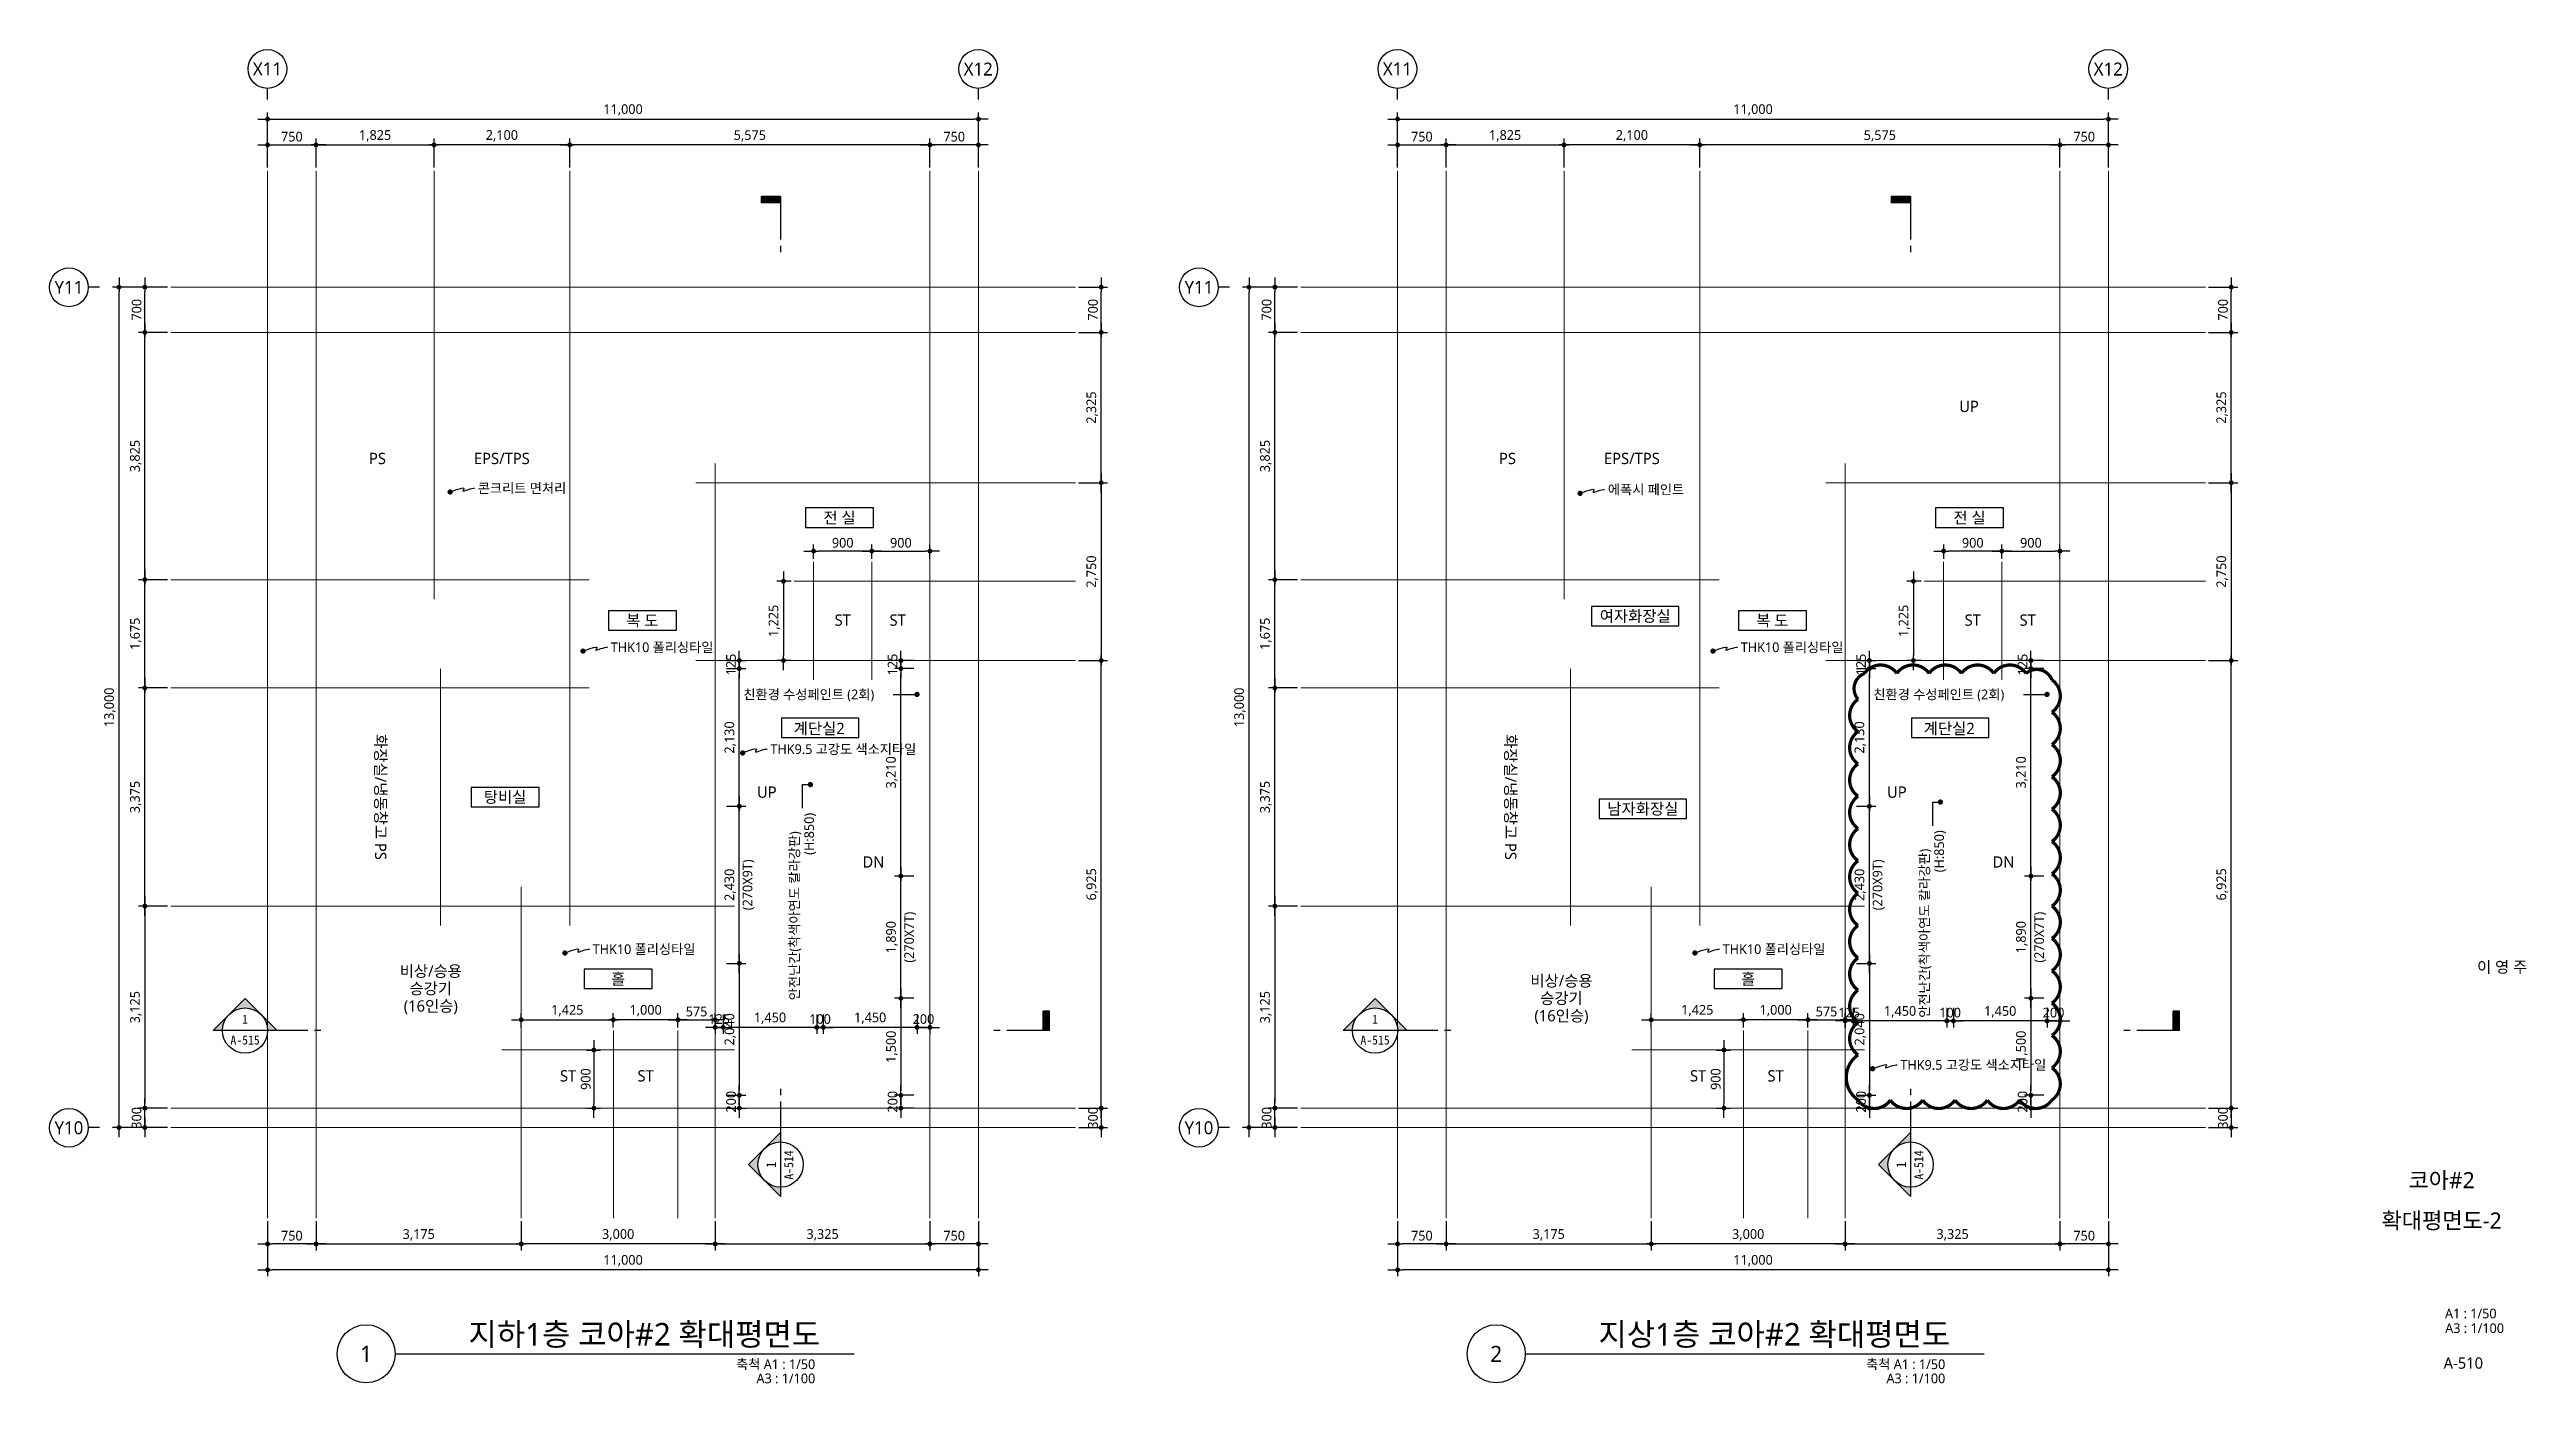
# Model space of a CAD drawing. Header units: millimetres. Extents: x 3320976 to 3527701, y 1183647 to 1243117.
# Drawn here: x 3362976 to 3401308, y 1183647 to 1204280 of the extents above; entities that cross this region are included whole.
import ezdxf
from ezdxf.enums import TextEntityAlignment as Align

# ---------------------------------------------------------------- set-up
doc = ezdxf.new("R2010")
doc.units = ezdxf.units.MM
doc.header["$MEASUREMENT"] = 0
doc.linetypes.add('CEN', pattern=[62, 60, -1, 0, -1])
doc.layers.get('0').update_dxf_attribs({"linetype": 'CONTINUOUS'})
for name, color, linetype, lineweight in [('A-AXIS-BUBL', 7, 'CONTINUOUS', 25), ('A-BORD-TEXT', 3, 'CONTINUOUS', 25), ('A-CNTL', 1, 'CEN', 15), ('A-DIMS', 7, 'CONTINUOUS', 25), ('A-MKXS-LEAD', 7, 'CONTINUOUS', 25), ('A-MKXS-MAK1', 3, 'CONTINUOUS', 25), ('A-MKXS-TEXT1', 3, 'CONTINUOUS', 25), ('A-MKXS-TEXT2', 7, 'CONTINUOUS', 25), ('A-MKXX-NAME', 3, 'CONTINUOUS', 25), ('A-MKXX-SYMB', 7, 'CONTINUOUS', 25), ('A-XXXX-SYMB', 7, 'CONTINUOUS', 25), ('A-XXXX-TXT1', 3, 'CONTINUOUS', 25), ('A-XXXX-TXT2', 3, 'CONTINUOUS', 25), ('REV-202205', 20, 'CONTINUOUS', 25)]:
    doc.layers.add(name, color=color, linetype=linetype, lineweight=lineweight)
doc.styles.add('HY울릉도L', font='')
doc.styles.add('돋움체', font='')
doc.styles.add('맑은고딕', font='malgun.ttf')
doc.styles.get('HY울릉도L').set_extended_font_data('HYwulM')
doc.styles.get('돋움체').set_extended_font_data('DotumChe')
doc.dimstyles.new('CDIM', dxfattribs={"dimtxt": 3, "dimasz": 1.5, "dimexe": 2, "dimexo": 1, "dimgap": 1, "dimtad": 1, "dimdec": 0, "dimrnd": 0.5, "dimzin": 0, "dimdsep": 32, "dimlunit": 6, "dimtxsty": 'HY울릉도L', "dimblk1": '_CIDOT', "dimblk2": '_CIDOT', "dimsah": 1, "dimcen": 5.5, "dimclrd": 2, "dimclre": 2, "dimclrt": 7, "dimadec": 0, "dimazin": 0, "dimtfac": 1, "dimtdec": 0, "dimtix": 1, "dimtmove": 2, "dimatfit": 1, "dimldrblk": '_CIDOT', "dimfxl": 1, "dimtolj": 1, "dimtzin": 0, "dimlwd": -1, "dimarcsym": 0})

msp = doc.modelspace()

# ---------------------------------------------------------------- texts
at = {"layer": 'A-BORD-TEXT', "style": '맑은고딕'}
for s, height, p in [('이 영 주', 175, (3401320.6, 1190001.5)), ('A1 : 1/50', 150, (3400845.7, 1184653.9)), ('A3 : 1/100', 150, (3400960.7, 1184427.1)), ('A-510', 175, (3400636, 1183875.3))]:
    msp.add_text(s, height=height, dxfattribs=at).set_placement(p, align=Align.RIGHT)
for s, p in [('코아#2', (3399995, 1186791.7)), ('확대평면도-2', (3399995, 1186166.7))]:
    msp.add_text(s, height=250, dxfattribs=at).set_placement(p, align=Align.MIDDLE_CENTER)
at = {"layer": 'A-MKXS-TEXT1', "style": '맑은고딕'}
for s, p in [('콘크리트 면처리', (3369604.2, 1197494.8)), ('에폭시 페인트', (3387092.5, 1197474.6)), ('THK10 폴리싱타일', (3371661.3, 1195034.5)), ('THK10 폴리싱타일', (3389148.8, 1195034.5)), ('친환경 수성페인트 (2회)', (3373713.8, 1194305.4)), ('친환경 수성페인트 (2회)', (3391201.3, 1194305.4)), ('THK9.5 고강도 색소지타일', (3374131.7, 1193458.9)), ('THK10 폴리싱타일', (3371381.7, 1190364.7)), ('THK10 폴리싱타일', (3388869.2, 1190364.7)), ('THK9.5 고강도 색소지타일', (3391619.2, 1188574.9))]:
    msp.add_text(s, height=150, dxfattribs=at).set_placement(p, align=Align.MIDDLE_LEFT)
for s, p in [('안전난간(착색아연도 칼라강판)', (3374503.7, 1189573.5)), ('(H:850)', (3374731.2, 1191823.9)), ('(H:850)', (3392218.7, 1191553.9)), ('안전난간(착색아연도 칼라강판)', (3391991.2, 1189303.5))]:
    msp.add_text(s, height=150, rotation=90, dxfattribs=at).set_placement(p, align=Align.MIDDLE_LEFT)
at = {"layer": 'A-MKXX-NAME', "style": '맑은고딕'}
for s, p in [('UP', (3392681.3, 1198761)), ('PS', (3368051.3, 1197955.4)), ('EPS/TPS', (3369976.3, 1197955.4)), ('PS', (3385538.8, 1197955.4)), ('EPS/TPS', (3387463.8, 1197955.4)), ('전 실', (3375201.3, 1197039.2)), ('전 실', (3392688.8, 1197039.2)), ('여자화장실', (3387515.4, 1195517.9)), ('복 도', (3372151.3, 1195447.4)), ('ST', (3375251.3, 1195455.4)), ('ST', (3376101.3, 1195455.4)), ('복 도', (3389638.8, 1195447.4)), ('ST', (3392738.8, 1195455.4)), ('ST', (3393588.8, 1195455.4)), ('계단실2', (3374887.2, 1193778.9)), ('계단실2', (3392374.7, 1193778.9)), ('UP', (3374076.2, 1192794.2)), ('UP', (3391563.8, 1192794.2)), ('탕비실', (3370026.3, 1192717.9)), ('남자화장실', (3387633.8, 1192535.4)), ('DN', (3375726.3, 1191714.2)), ('DN', (3393213.8, 1191714.2)), ('홀', (3371776.3, 1189905.4)), ('홀', (3389263.8, 1189905.4)), ('ST', (3371001.3, 1188405.4)), ('ST', (3372201.3, 1188405.4)), ('ST', (3388488.8, 1188405.4)), ('ST', (3389688.8, 1188405.4))]:
    msp.add_text(s, height=175, dxfattribs=at).set_placement(p, align=Align.MIDDLE_CENTER)
for p in [(3368101.3, 1192717.9), (3385588.8, 1192717.9)]:
    msp.add_text('화장실/냉동창고 PS', height=175, rotation=270, dxfattribs=at).set_placement(p, align=Align.MIDDLE_CENTER)
at = {"layer": 'A-XXXX-TXT1', "style": '맑은고딕'}
for s, p in [('지하1층 코아#2 확대평면도', (3374904.3, 1184128.1)), ('지상1층 코아#2 확대평면도', (3392391.8, 1184128.1))]:
    msp.add_text(s, height=350, dxfattribs=at).set_placement(p, align=Align.BOTTOM_RIGHT)
for s, p in [('1', (3367876.3, 1184105.4)), ('2', (3385363.8, 1184105.4))]:
    msp.add_text(s, height=250, dxfattribs=at).set_placement(p, align=Align.MIDDLE)
for s, p in [('축척 A1 : 1/50', (3374826.4, 1184019.3)), ('A3 : 1/100', (3374826.4, 1183800.4)), ('축척 A1 : 1/50', (3392313.9, 1184019.3)), ('A3 : 1/100', (3392313.9, 1183800.4))]:
    msp.add_text(s, height=150, dxfattribs=at).set_placement(p, align=Align.TOP_RIGHT)

# ---------------------------------------------------------------- blocks, each defined once
blk = doc.blocks.new('_CIDOT')
at = {"color": 0, "linetype": 'ByBlock'}
blk.add_line((2, 0), (-1, 0), dxfattribs=at)
at = {"color": 0, "linetype": 'ByBlock', "const_width": 0.5}
blk.add_lwpolyline([(-0.25, 0, 1), (0.25, 0, 1)], format="xyb", close=True, dxfattribs=at)
blk = doc.blocks.new('*D464')
at = {"layer": 'A-DIMS', "lineweight": -2, "transparency": 16777216}
for p, q in [((0, 1850), (0, 2700)), ((11000, 1850), (11000, 2700))]:
    blk.add_line(p, q, dxfattribs=at)
at = {"layer": 'A-DIMS', "transparency": 16777216}
blk.add_line((75, 2600), (10925, 2600), dxfattribs=at)
at = {"layer": 'A-DIMS', "transparency": 16777216, "xscale": 75, "yscale": 75, "zscale": 75, "rotation": 180}
blk.add_blockref('_CIDOT', (0, 2600), dxfattribs=at)
at = {"layer": 'A-DIMS', "transparency": 16777216, "xscale": 75, "yscale": 75, "zscale": 75}
blk.add_blockref('_CIDOT', (11000, 2600), dxfattribs=at)
at = {"layer": 'A-DIMS', "color": 3, "transparency": 16777216, "insert": (5500, 2740), "char_height": 150, "attachment_point": 5, "style": '맑은고딕'}
blk.add_mtext('\\A1;11,000', dxfattribs=at)
blk = doc.blocks.new('*D465')
at = {"layer": 'A-DIMS', "lineweight": -2, "transparency": 16777216}
for p, q in [((0, 1850), (0, 2300)), ((750, 1850), (750, 2300))]:
    blk.add_line(p, q, dxfattribs=at)
at = {"layer": 'A-DIMS', "transparency": 16777216}
blk.add_line((75, 2200), (675, 2200), dxfattribs=at)
at = {"layer": 'A-DIMS', "transparency": 16777216, "xscale": 75, "yscale": 75, "zscale": 75, "rotation": 180}
blk.add_blockref('_CIDOT', (0, 2200), dxfattribs=at)
at = {"layer": 'A-DIMS', "transparency": 16777216, "xscale": 75, "yscale": 75, "zscale": 75}
blk.add_blockref('_CIDOT', (750, 2200), dxfattribs=at)
at = {"layer": 'A-DIMS', "color": 3, "transparency": 16777216, "insert": (375, 2327), "char_height": 150, "attachment_point": 5, "style": '맑은고딕'}
blk.add_mtext('\\A1;750', dxfattribs=at)
blk = doc.blocks.new('*D466')
at = {"layer": 'A-DIMS', "lineweight": -2, "transparency": 16777216}
for p, q in [((-1550, 0), (-2400, 0)), ((-1550, -13000), (-2400, -13000))]:
    blk.add_line(p, q, dxfattribs=at)
at = {"layer": 'A-DIMS', "transparency": 16777216}
blk.add_line((-2300, -12925), (-2300, -75), dxfattribs=at)
at = {"layer": 'A-DIMS', "transparency": 16777216, "xscale": 75, "yscale": 75, "zscale": 75}
for p, rotation in [((-2300, 0), 90), ((-2300, -13000), 270)]:
    blk.add_blockref('_CIDOT', p, dxfattribs=dict(at, rotation=rotation))
at = {"layer": 'A-DIMS', "color": 3, "transparency": 16777216, "insert": (-2440, -6500), "char_height": 150, "attachment_point": 5, "rotation": 90, "style": '맑은고딕'}
blk.add_mtext('\\A1;13,000', dxfattribs=at)
blk = doc.blocks.new('*D467')
at = {"layer": 'A-DIMS', "lineweight": -2, "transparency": 16777216}
for p, q in [((12550, 0), (13000, 0)), ((12550, -700), (13000, -700))]:
    blk.add_line(p, q, dxfattribs=at)
at = {"layer": 'A-DIMS', "transparency": 16777216}
blk.add_line((12900, -625), (12900, -75), dxfattribs=at)
at = {"layer": 'A-DIMS', "transparency": 16777216, "xscale": 75, "yscale": 75, "zscale": 75}
for p, rotation in [((12900, 0), 90), ((12900, -700), 270)]:
    blk.add_blockref('_CIDOT', p, dxfattribs=dict(at, rotation=rotation))
at = {"layer": 'A-DIMS', "color": 3, "transparency": 16777216, "insert": (12773, -350), "char_height": 150, "attachment_point": 5, "rotation": 90, "style": '맑은고딕'}
blk.add_mtext('\\A1;700', dxfattribs=at)
blk = doc.blocks.new('*D468')
at = {"layer": 'A-DIMS', "lineweight": -2, "transparency": 16777216}
for p, q in [((12550, -700), (13000, -700)), ((12550, -3025), (13000, -3025))]:
    blk.add_line(p, q, dxfattribs=at)
at = {"layer": 'A-DIMS', "transparency": 16777216}
blk.add_line((12900, -2950), (12900, -775), dxfattribs=at)
at = {"layer": 'A-DIMS', "transparency": 16777216, "xscale": 75, "yscale": 75, "zscale": 75}
for p, rotation in [((12900, -700), 90), ((12900, -3025), 270)]:
    blk.add_blockref('_CIDOT', p, dxfattribs=dict(at, rotation=rotation))
at = {"layer": 'A-DIMS', "color": 3, "transparency": 16777216, "insert": (12760, -1863), "char_height": 150, "attachment_point": 5, "rotation": 90, "style": '맑은고딕'}
blk.add_mtext('\\A1;2,325', dxfattribs=at)
blk = doc.blocks.new('*D469')
at = {"layer": 'A-DIMS', "lineweight": -2, "transparency": 16777216}
for p, q in [((-1550, -700), (-2000, -700)), ((-1550, -4525), (-2000, -4525))]:
    blk.add_line(p, q, dxfattribs=at)
at = {"layer": 'A-DIMS', "transparency": 16777216}
blk.add_line((-1900, -4450), (-1900, -775), dxfattribs=at)
at = {"layer": 'A-DIMS', "transparency": 16777216, "xscale": 75, "yscale": 75, "zscale": 75}
for p, rotation in [((-1900, -700), 90), ((-1900, -4525), 270)]:
    blk.add_blockref('_CIDOT', p, dxfattribs=dict(at, rotation=rotation))
at = {"layer": 'A-DIMS', "color": 3, "transparency": 16777216, "insert": (-2040, -2613), "char_height": 150, "attachment_point": 5, "rotation": 90, "style": '맑은고딕'}
blk.add_mtext('\\A1;3,825', dxfattribs=at)
blk = doc.blocks.new('*D470')
at = {"layer": 'A-DIMS', "transparency": 16777216}
for p, q in [((-1900, -12625), (-1900, -12550)), ((-1900, -13000), (-1900, -12700)), ((-1900, -13075), (-1900, -13150))]:
    blk.add_line(p, q, dxfattribs=at)
at = {"layer": 'A-DIMS', "lineweight": -2, "transparency": 16777216}
for p, q in [((-1550, -12700), (-2000, -12700)), ((-1550, -13000), (-2000, -13000))]:
    blk.add_line(p, q, dxfattribs=at)
at = {"layer": 'A-DIMS', "transparency": 16777216, "xscale": 75, "yscale": 75, "zscale": 75}
for p, rotation in [((-1900, -12700), 270), ((-1900, -13000), 90)]:
    blk.add_blockref('_CIDOT', p, dxfattribs=dict(at, rotation=rotation))
at = {"layer": 'A-DIMS', "color": 3, "transparency": 16777216, "insert": (-2027, -12850), "char_height": 150, "attachment_point": 5, "rotation": 90, "style": '맑은고딕'}
blk.add_mtext('\\A1;300', dxfattribs=at)
blk = doc.blocks.new('*D471')
at = {"layer": 'A-DIMS', "lineweight": -2, "transparency": 16777216}
for p, q in [((-1550, 0), (-2000, 0)), ((-1550, -700), (-2000, -700))]:
    blk.add_line(p, q, dxfattribs=at)
at = {"layer": 'A-DIMS', "transparency": 16777216}
blk.add_line((-1900, -625), (-1900, -75), dxfattribs=at)
at = {"layer": 'A-DIMS', "transparency": 16777216, "xscale": 75, "yscale": 75, "zscale": 75}
for p, rotation in [((-1900, 0), 90), ((-1900, -700), 270)]:
    blk.add_blockref('_CIDOT', p, dxfattribs=dict(at, rotation=rotation))
at = {"layer": 'A-DIMS', "color": 3, "transparency": 16777216, "insert": (-2027, -350), "char_height": 150, "attachment_point": 5, "rotation": 90, "style": '맑은고딕'}
blk.add_mtext('\\A1;700', dxfattribs=at)
blk = doc.blocks.new('*D472')
at = {"layer": 'A-DIMS', "lineweight": -2, "transparency": 16777216}
for p, q in [((0, -14450), (0, -14900)), ((750, -14450), (750, -14900))]:
    blk.add_line(p, q, dxfattribs=at)
at = {"layer": 'A-DIMS', "transparency": 16777216}
blk.add_line((675, -14800), (75, -14800), dxfattribs=at)
at = {"layer": 'A-DIMS', "transparency": 16777216, "xscale": 75, "yscale": 75, "zscale": 75, "rotation": 180}
blk.add_blockref('_CIDOT', (0, -14800), dxfattribs=at)
at = {"layer": 'A-DIMS', "transparency": 16777216, "xscale": 75, "yscale": 75, "zscale": 75}
blk.add_blockref('_CIDOT', (750, -14800), dxfattribs=at)
at = {"layer": 'A-DIMS', "color": 3, "transparency": 16777216, "insert": (375, -14673), "char_height": 150, "attachment_point": 5, "style": '맑은고딕'}
blk.add_mtext('\\A1;750', dxfattribs=at)
blk = doc.blocks.new('*D473')
at = {"layer": 'A-DIMS', "lineweight": -2, "transparency": 16777216}
for p, q in [((10250, -14450), (10250, -14900)), ((11000, -14450), (11000, -14900))]:
    blk.add_line(p, q, dxfattribs=at)
at = {"layer": 'A-DIMS', "transparency": 16777216}
blk.add_line((10925, -14800), (10325, -14800), dxfattribs=at)
at = {"layer": 'A-DIMS', "transparency": 16777216, "xscale": 75, "yscale": 75, "zscale": 75, "rotation": 180}
blk.add_blockref('_CIDOT', (10250, -14800), dxfattribs=at)
at = {"layer": 'A-DIMS', "transparency": 16777216, "xscale": 75, "yscale": 75, "zscale": 75}
blk.add_blockref('_CIDOT', (11000, -14800), dxfattribs=at)
at = {"layer": 'A-DIMS', "color": 3, "transparency": 16777216, "insert": (10625, -14673), "char_height": 150, "attachment_point": 5, "style": '맑은고딕'}
blk.add_mtext('\\A1;750', dxfattribs=at)
blk = doc.blocks.new('*D474')
at = {"layer": 'A-DIMS', "lineweight": -2, "transparency": 16777216}
for p, q in [((750, 1850), (750, 2300)), ((2575, 1850), (2575, 2300))]:
    blk.add_line(p, q, dxfattribs=at)
at = {"layer": 'A-DIMS', "transparency": 16777216}
blk.add_line((825, 2200), (2500, 2200), dxfattribs=at)
at = {"layer": 'A-DIMS', "transparency": 16777216, "xscale": 75, "yscale": 75, "zscale": 75, "rotation": 180}
blk.add_blockref('_CIDOT', (750, 2200), dxfattribs=at)
at = {"layer": 'A-DIMS', "transparency": 16777216, "xscale": 75, "yscale": 75, "zscale": 75}
blk.add_blockref('_CIDOT', (2575, 2200), dxfattribs=at)
at = {"layer": 'A-DIMS', "color": 3, "transparency": 16777216, "insert": (1663, 2340), "char_height": 150, "attachment_point": 5, "style": '맑은고딕'}
blk.add_mtext('\\A1;1,825', dxfattribs=at)
blk = doc.blocks.new('*D475')
at = {"layer": 'A-DIMS', "lineweight": -2, "transparency": 16777216}
for p, q in [((6925, -14450), (6925, -14900)), ((10250, -14450), (10250, -14900))]:
    blk.add_line(p, q, dxfattribs=at)
at = {"layer": 'A-DIMS', "transparency": 16777216}
blk.add_line((7000, -14800), (10175, -14800), dxfattribs=at)
at = {"layer": 'A-DIMS', "transparency": 16777216, "xscale": 75, "yscale": 75, "zscale": 75, "rotation": 180}
blk.add_blockref('_CIDOT', (6925, -14800), dxfattribs=at)
at = {"layer": 'A-DIMS', "transparency": 16777216, "xscale": 75, "yscale": 75, "zscale": 75}
blk.add_blockref('_CIDOT', (10250, -14800), dxfattribs=at)
at = {"layer": 'A-DIMS', "color": 3, "transparency": 16777216, "insert": (8588, -14660), "char_height": 150, "attachment_point": 5, "style": '맑은고딕'}
blk.add_mtext('\\A1;3,325', dxfattribs=at)
blk = doc.blocks.new('*D476')
at = {"layer": 'A-DIMS', "lineweight": -2, "transparency": 16777216}
for p, q in [((750, -14450), (750, -14900)), ((3925, -14450), (3925, -14900))]:
    blk.add_line(p, q, dxfattribs=at)
at = {"layer": 'A-DIMS', "transparency": 16777216}
blk.add_line((825, -14800), (3850, -14800), dxfattribs=at)
at = {"layer": 'A-DIMS', "transparency": 16777216, "xscale": 75, "yscale": 75, "zscale": 75, "rotation": 180}
blk.add_blockref('_CIDOT', (750, -14800), dxfattribs=at)
at = {"layer": 'A-DIMS', "transparency": 16777216, "xscale": 75, "yscale": 75, "zscale": 75}
blk.add_blockref('_CIDOT', (3925, -14800), dxfattribs=at)
at = {"layer": 'A-DIMS', "color": 3, "transparency": 16777216, "insert": (2338, -14660), "char_height": 150, "attachment_point": 5, "style": '맑은고딕'}
blk.add_mtext('\\A1;3,175', dxfattribs=at)
blk = doc.blocks.new('*D477')
at = {"layer": 'A-DIMS', "lineweight": -2, "transparency": 16777216}
for p, q in [((12550, -3025), (13000, -3025)), ((12550, -5775), (13000, -5775))]:
    blk.add_line(p, q, dxfattribs=at)
at = {"layer": 'A-DIMS', "transparency": 16777216}
blk.add_line((12900, -3100), (12900, -5700), dxfattribs=at)
at = {"layer": 'A-DIMS', "transparency": 16777216, "xscale": 75, "yscale": 75, "zscale": 75}
for p, rotation in [((12900, -3025), 90), ((12900, -5775), 270)]:
    blk.add_blockref('_CIDOT', p, dxfattribs=dict(at, rotation=rotation))
at = {"layer": 'A-DIMS', "color": 3, "transparency": 16777216, "insert": (12760, -4400), "char_height": 150, "attachment_point": 5, "rotation": 90, "style": '맑은고딕'}
blk.add_mtext('\\A1;2,750', dxfattribs=at)
blk = doc.blocks.new('*D478')
at = {"layer": 'A-DIMS', "lineweight": -2, "transparency": 16777216}
for p, q in [((12550, -5775), (13000, -5775)), ((12550, -12700), (13000, -12700))]:
    blk.add_line(p, q, dxfattribs=at)
at = {"layer": 'A-DIMS', "transparency": 16777216}
blk.add_line((12900, -12625), (12900, -5850), dxfattribs=at)
at = {"layer": 'A-DIMS', "transparency": 16777216, "xscale": 75, "yscale": 75, "zscale": 75}
for p, rotation in [((12900, -5775), 90), ((12900, -12700), 270)]:
    blk.add_blockref('_CIDOT', p, dxfattribs=dict(at, rotation=rotation))
at = {"layer": 'A-DIMS', "color": 3, "transparency": 16777216, "insert": (12760, -9238), "char_height": 150, "attachment_point": 5, "rotation": 90, "style": '맑은고딕'}
blk.add_mtext('\\A1;6,925', dxfattribs=at)
blk = doc.blocks.new('*D479')
at = {"layer": 'A-DIMS', "transparency": 16777216}
for p, q in [((12900, -12625), (12900, -12550)), ((12900, -12700), (12900, -13000)), ((12900, -13075), (12900, -13150))]:
    blk.add_line(p, q, dxfattribs=at)
at = {"layer": 'A-DIMS', "lineweight": -2, "transparency": 16777216}
for p, q in [((12550, -12700), (13000, -12700)), ((12550, -13000), (13000, -13000))]:
    blk.add_line(p, q, dxfattribs=at)
at = {"layer": 'A-DIMS', "transparency": 16777216, "xscale": 75, "yscale": 75, "zscale": 75}
for p, rotation in [((12900, -12700), 270), ((12900, -13000), 90)]:
    blk.add_blockref('_CIDOT', p, dxfattribs=dict(at, rotation=rotation))
at = {"layer": 'A-DIMS', "color": 3, "transparency": 16777216, "insert": (12773, -12850), "char_height": 150, "attachment_point": 5, "rotation": 90, "style": '맑은고딕'}
blk.add_mtext('\\A1;300', dxfattribs=at)
blk = doc.blocks.new('*D480')
at = {"layer": 'A-DIMS', "lineweight": -2, "transparency": 16777216}
for p, q in [((-1550, -9575), (-2000, -9575)), ((-1550, -12700), (-2000, -12700))]:
    blk.add_line(p, q, dxfattribs=at)
at = {"layer": 'A-DIMS', "transparency": 16777216}
blk.add_line((-1900, -9650), (-1900, -12625), dxfattribs=at)
at = {"layer": 'A-DIMS', "transparency": 16777216, "xscale": 75, "yscale": 75, "zscale": 75}
for p, rotation in [((-1900, -9575), 90), ((-1900, -12700), 270)]:
    blk.add_blockref('_CIDOT', p, dxfattribs=dict(at, rotation=rotation))
at = {"layer": 'A-DIMS', "color": 3, "transparency": 16777216, "insert": (-2040, -11138), "char_height": 150, "attachment_point": 5, "rotation": 90, "style": '맑은고딕'}
blk.add_mtext('\\A1;3,125', dxfattribs=at)
blk = doc.blocks.new('*D481')
at = {"layer": 'A-DIMS', "lineweight": -2, "transparency": 16777216}
for p, q in [((-1550, -6200), (-2000, -6200)), ((-1550, -9575), (-2000, -9575))]:
    blk.add_line(p, q, dxfattribs=at)
at = {"layer": 'A-DIMS', "transparency": 16777216}
blk.add_line((-1900, -9500), (-1900, -6275), dxfattribs=at)
at = {"layer": 'A-DIMS', "transparency": 16777216, "xscale": 75, "yscale": 75, "zscale": 75}
for p, rotation in [((-1900, -6200), 90), ((-1900, -9575), 270)]:
    blk.add_blockref('_CIDOT', p, dxfattribs=dict(at, rotation=rotation))
at = {"layer": 'A-DIMS', "color": 3, "transparency": 16777216, "insert": (-2040, -7887), "char_height": 150, "attachment_point": 5, "rotation": 90, "style": '맑은고딕'}
blk.add_mtext('\\A1;3,375', dxfattribs=at)
blk = doc.blocks.new('*D482')
at = {"layer": 'A-DIMS', "lineweight": -2, "transparency": 16777216}
for p, q in [((3925, -14450), (3925, -14900)), ((6925, -14450), (6925, -14900))]:
    blk.add_line(p, q, dxfattribs=at)
at = {"layer": 'A-DIMS', "transparency": 16777216}
blk.add_line((6850, -14800), (4000, -14800), dxfattribs=at)
at = {"layer": 'A-DIMS', "transparency": 16777216, "xscale": 75, "yscale": 75, "zscale": 75, "rotation": 180}
blk.add_blockref('_CIDOT', (3925, -14800), dxfattribs=at)
at = {"layer": 'A-DIMS', "transparency": 16777216, "xscale": 75, "yscale": 75, "zscale": 75}
blk.add_blockref('_CIDOT', (6925, -14800), dxfattribs=at)
at = {"layer": 'A-DIMS', "color": 3, "transparency": 16777216, "insert": (5425, -14660), "char_height": 150, "attachment_point": 5, "style": '맑은고딕'}
blk.add_mtext('\\A1;3,000', dxfattribs=at)
blk = doc.blocks.new('*D483')
at = {"layer": 'A-DIMS', "lineweight": -2, "transparency": 16777216}
for p, q in [((10250, 1850), (10250, 2300)), ((11000, 1850), (11000, 2300))]:
    blk.add_line(p, q, dxfattribs=at)
at = {"layer": 'A-DIMS', "transparency": 16777216}
blk.add_line((10925, 2200), (10325, 2200), dxfattribs=at)
at = {"layer": 'A-DIMS', "transparency": 16777216, "xscale": 75, "yscale": 75, "zscale": 75, "rotation": 180}
blk.add_blockref('_CIDOT', (10250, 2200), dxfattribs=at)
at = {"layer": 'A-DIMS', "transparency": 16777216, "xscale": 75, "yscale": 75, "zscale": 75}
blk.add_blockref('_CIDOT', (11000, 2200), dxfattribs=at)
at = {"layer": 'A-DIMS', "color": 3, "transparency": 16777216, "insert": (10625, 2327), "char_height": 150, "attachment_point": 5, "style": '맑은고딕'}
blk.add_mtext('\\A1;750', dxfattribs=at)
blk = doc.blocks.new('*D484')
at = {"layer": 'A-DIMS', "lineweight": -2, "transparency": 16777216}
for p, q in [((4675, 1850), (4675, 2300)), ((10250, 1850), (10250, 2300))]:
    blk.add_line(p, q, dxfattribs=at)
at = {"layer": 'A-DIMS', "transparency": 16777216}
blk.add_line((10175, 2200), (4750, 2200), dxfattribs=at)
at = {"layer": 'A-DIMS', "transparency": 16777216, "xscale": 75, "yscale": 75, "zscale": 75, "rotation": 180}
blk.add_blockref('_CIDOT', (4675, 2200), dxfattribs=at)
at = {"layer": 'A-DIMS', "transparency": 16777216, "xscale": 75, "yscale": 75, "zscale": 75}
blk.add_blockref('_CIDOT', (10250, 2200), dxfattribs=at)
at = {"layer": 'A-DIMS', "color": 3, "transparency": 16777216, "insert": (7462, 2339), "char_height": 150, "attachment_point": 5, "style": '맑은고딕'}
blk.add_mtext('\\A1;5,575', dxfattribs=at)
blk = doc.blocks.new('*D485')
at = {"layer": 'A-DIMS', "lineweight": -2, "transparency": 16777216}
for p, q in [((2575, 1850), (2575, 2300)), ((4675, 1850), (4675, 2300))]:
    blk.add_line(p, q, dxfattribs=at)
at = {"layer": 'A-DIMS', "transparency": 16777216}
blk.add_line((4600, 2200), (2650, 2200), dxfattribs=at)
at = {"layer": 'A-DIMS', "transparency": 16777216, "xscale": 75, "yscale": 75, "zscale": 75, "rotation": 180}
blk.add_blockref('_CIDOT', (2575, 2200), dxfattribs=at)
at = {"layer": 'A-DIMS', "transparency": 16777216, "xscale": 75, "yscale": 75, "zscale": 75}
blk.add_blockref('_CIDOT', (4675, 2200), dxfattribs=at)
at = {"layer": 'A-DIMS', "color": 3, "transparency": 16777216, "insert": (3625, 2340), "char_height": 150, "attachment_point": 5, "style": '맑은고딕'}
blk.add_mtext('\\A1;2,100', dxfattribs=at)
blk = doc.blocks.new('*D486')
at = {"layer": 'A-DIMS', "lineweight": -2, "transparency": 16777216}
for p, q in [((0, -14450), (0, -15300)), ((11000, -14450), (11000, -15300))]:
    blk.add_line(p, q, dxfattribs=at)
at = {"layer": 'A-DIMS', "transparency": 16777216}
blk.add_line((10925, -15200), (75, -15200), dxfattribs=at)
at = {"layer": 'A-DIMS', "transparency": 16777216, "xscale": 75, "yscale": 75, "zscale": 75, "rotation": 180}
blk.add_blockref('_CIDOT', (0, -15200), dxfattribs=at)
at = {"layer": 'A-DIMS', "transparency": 16777216, "xscale": 75, "yscale": 75, "zscale": 75}
blk.add_blockref('_CIDOT', (11000, -15200), dxfattribs=at)
at = {"layer": 'A-DIMS', "color": 3, "transparency": 16777216, "insert": (5500, -15060), "char_height": 150, "attachment_point": 5, "style": '맑은고딕'}
blk.add_mtext('\\A1;11,000', dxfattribs=at)
blk = doc.blocks.new('*D487')
at = {"layer": 'A-DIMS', "lineweight": -2, "transparency": 16777216}
for p, q in [((-1550, -4525), (-2000, -4525)), ((-1550, -6200), (-2000, -6200))]:
    blk.add_line(p, q, dxfattribs=at)
at = {"layer": 'A-DIMS', "transparency": 16777216}
blk.add_line((-1900, -6125), (-1900, -4600), dxfattribs=at)
at = {"layer": 'A-DIMS', "transparency": 16777216, "xscale": 75, "yscale": 75, "zscale": 75}
for p, rotation in [((-1900, -4525), 90), ((-1900, -6200), 270)]:
    blk.add_blockref('_CIDOT', p, dxfattribs=dict(at, rotation=rotation))
at = {"layer": 'A-DIMS', "color": 3, "transparency": 16777216, "insert": (-2040, -5362), "char_height": 150, "attachment_point": 5, "rotation": 90, "style": '맑은고딕'}
blk.add_mtext('\\A1;1,675', dxfattribs=at)
blk = doc.blocks.new('비상승용승강기16인승')
at = {"layer": 'A-MKXX-NAME', "style": '맑은고딕'}
for s, p in [('비상/승용', (0, 270)), ('승강기', (0, 0)), ('(16인승)', (0, -270))]:
    blk.add_text(s, height=175, dxfattribs=at).set_placement(p, align=Align.MIDDLE_CENTER)
blk = doc.blocks.new('*D14')
at = {"layer": 'A-DIMS', "lineweight": -2, "transparency": 16777216}
for p, q in [((3371701, 1189155), (3371701, 1189373)), ((3372701, 1189155), (3372701, 1189373))]:
    blk.add_line(p, q, dxfattribs=at)
at = {"layer": 'A-DIMS', "transparency": 16777216}
blk.add_line((3372626, 1189273), (3371776, 1189273), dxfattribs=at)
at = {"layer": 'A-DIMS', "transparency": 16777216, "xscale": 75, "yscale": 75, "zscale": 75, "rotation": 180}
blk.add_blockref('_CIDOT', (3371701, 1189273), dxfattribs=at)
at = {"layer": 'A-DIMS', "transparency": 16777216, "xscale": 75, "yscale": 75, "zscale": 75}
blk.add_blockref('_CIDOT', (3372701, 1189273), dxfattribs=at)
at = {"layer": 'A-DIMS', "color": 3, "transparency": 16777216, "insert": (3372201, 1189413), "char_height": 150, "attachment_point": 5, "style": '맑은고딕'}
blk.add_mtext('\\A1;1,000', dxfattribs=at)
blk = doc.blocks.new('*D9')
at = {"layer": 'A-DIMS', "lineweight": -2, "transparency": 16777216}
for p, q in [((3370276, 1189155), (3370276, 1189373)), ((3371701, 1189155), (3371701, 1189373))]:
    blk.add_line(p, q, dxfattribs=at)
at = {"layer": 'A-DIMS', "transparency": 16777216}
blk.add_line((3370351, 1189273), (3371626, 1189273), dxfattribs=at)
at = {"layer": 'A-DIMS', "transparency": 16777216, "xscale": 75, "yscale": 75, "zscale": 75, "rotation": 180}
blk.add_blockref('_CIDOT', (3370276, 1189273), dxfattribs=at)
at = {"layer": 'A-DIMS', "transparency": 16777216, "xscale": 75, "yscale": 75, "zscale": 75}
blk.add_blockref('_CIDOT', (3371701, 1189273), dxfattribs=at)
at = {"layer": 'A-DIMS', "color": 3, "transparency": 16777216, "insert": (3370989, 1189413), "char_height": 150, "attachment_point": 5, "style": '맑은고딕'}
blk.add_mtext('\\A1;1,425', dxfattribs=at)
blk = doc.blocks.new('*D10')
at = {"layer": 'A-DIMS', "lineweight": -2, "transparency": 16777216}
for p, q in [((3372701, 1189155), (3372701, 1189373)), ((3373276, 1189155), (3373276, 1189373))]:
    blk.add_line(p, q, dxfattribs=at)
at = {"layer": 'A-DIMS', "transparency": 16777216}
blk.add_line((3372776, 1189273), (3373201, 1189273), dxfattribs=at)
at = {"layer": 'A-DIMS', "transparency": 16777216, "xscale": 75, "yscale": 75, "zscale": 75, "rotation": 180}
blk.add_blockref('_CIDOT', (3372701, 1189273), dxfattribs=at)
at = {"layer": 'A-DIMS', "transparency": 16777216, "xscale": 75, "yscale": 75, "zscale": 75}
blk.add_blockref('_CIDOT', (3373276, 1189273), dxfattribs=at)
at = {"layer": 'A-DIMS', "color": 3, "transparency": 16777216, "insert": (3372989, 1189399), "char_height": 150, "attachment_point": 5, "style": '맑은고딕'}
blk.add_mtext('\\A1;575', dxfattribs=at)
blk = doc.blocks.new('*D11')
at = {"layer": 'A-DIMS', "lineweight": -2, "transparency": 16777216}
for p, q in [((3374801, 1196405), (3374801, 1196623)), ((3375701, 1196405), (3375701, 1196623))]:
    blk.add_line(p, q, dxfattribs=at)
at = {"layer": 'A-DIMS', "transparency": 16777216}
blk.add_line((3375626, 1196523), (3374876, 1196523), dxfattribs=at)
at = {"layer": 'A-DIMS', "transparency": 16777216, "xscale": 75, "yscale": 75, "zscale": 75, "rotation": 180}
blk.add_blockref('_CIDOT', (3374801, 1196523), dxfattribs=at)
at = {"layer": 'A-DIMS', "transparency": 16777216, "xscale": 75, "yscale": 75, "zscale": 75}
blk.add_blockref('_CIDOT', (3375701, 1196523), dxfattribs=at)
at = {"layer": 'A-DIMS', "color": 3, "transparency": 16777216, "insert": (3375251, 1196650), "char_height": 150, "attachment_point": 5, "style": '맑은고딕'}
blk.add_mtext('\\A1;900', dxfattribs=at)
blk = doc.blocks.new('*D12')
at = {"layer": 'A-DIMS', "lineweight": -2, "transparency": 16777216}
for p, q in [((3375701, 1196405), (3375701, 1196623)), ((3376601, 1196405), (3376601, 1196623))]:
    blk.add_line(p, q, dxfattribs=at)
at = {"layer": 'A-DIMS', "transparency": 16777216}
blk.add_line((3375776, 1196523), (3376526, 1196523), dxfattribs=at)
at = {"layer": 'A-DIMS', "transparency": 16777216, "xscale": 75, "yscale": 75, "zscale": 75, "rotation": 180}
blk.add_blockref('_CIDOT', (3375701, 1196523), dxfattribs=at)
at = {"layer": 'A-DIMS', "transparency": 16777216, "xscale": 75, "yscale": 75, "zscale": 75}
blk.add_blockref('_CIDOT', (3376601, 1196523), dxfattribs=at)
at = {"layer": 'A-DIMS', "color": 3, "transparency": 16777216, "insert": (3376151, 1196650), "char_height": 150, "attachment_point": 5, "style": '맑은고딕'}
blk.add_mtext('\\A1;900', dxfattribs=at)
blk = doc.blocks.new('*D13')
at = {"layer": 'A-DIMS', "lineweight": -2, "transparency": 16777216}
for p, q in [((3374451, 1196055), (3374234, 1196055)), ((3374451, 1194830), (3374234, 1194830))]:
    blk.add_line(p, q, dxfattribs=at)
at = {"layer": 'A-DIMS', "transparency": 16777216}
blk.add_line((3374334, 1195980), (3374334, 1194905), dxfattribs=at)
at = {"layer": 'A-DIMS', "transparency": 16777216, "xscale": 75, "yscale": 75, "zscale": 75}
for p, rotation in [((3374334, 1196055), 90), ((3374334, 1194830), 270)]:
    blk.add_blockref('_CIDOT', p, dxfattribs=dict(at, rotation=rotation))
at = {"layer": 'A-DIMS', "color": 3, "transparency": 16777216, "insert": (3374193, 1195443), "char_height": 150, "attachment_point": 5, "rotation": 90, "style": '맑은고딕'}
blk.add_mtext('\\A1;1,225', dxfattribs=at)
blk = doc.blocks.new('*D20')
at = {"layer": 'A-DIMS', "lineweight": -2, "transparency": 16777216}
for p, q in [((3389189, 1189155), (3389189, 1189373)), ((3390189, 1189155), (3390189, 1189373))]:
    blk.add_line(p, q, dxfattribs=at)
at = {"layer": 'A-DIMS', "transparency": 16777216}
blk.add_line((3390114, 1189273), (3389264, 1189273), dxfattribs=at)
at = {"layer": 'A-DIMS', "transparency": 16777216, "xscale": 75, "yscale": 75, "zscale": 75, "rotation": 180}
blk.add_blockref('_CIDOT', (3389189, 1189273), dxfattribs=at)
at = {"layer": 'A-DIMS', "transparency": 16777216, "xscale": 75, "yscale": 75, "zscale": 75}
blk.add_blockref('_CIDOT', (3390189, 1189273), dxfattribs=at)
at = {"layer": 'A-DIMS', "color": 3, "transparency": 16777216, "insert": (3389689, 1189413), "char_height": 150, "attachment_point": 5, "style": '맑은고딕'}
blk.add_mtext('\\A1;1,000', dxfattribs=at)
blk = doc.blocks.new('*D15')
at = {"layer": 'A-DIMS', "lineweight": -2, "transparency": 16777216}
for p, q in [((3387764, 1189155), (3387764, 1189373)), ((3389189, 1189155), (3389189, 1189373))]:
    blk.add_line(p, q, dxfattribs=at)
at = {"layer": 'A-DIMS', "transparency": 16777216}
blk.add_line((3387839, 1189273), (3389114, 1189273), dxfattribs=at)
at = {"layer": 'A-DIMS', "transparency": 16777216, "xscale": 75, "yscale": 75, "zscale": 75, "rotation": 180}
blk.add_blockref('_CIDOT', (3387764, 1189273), dxfattribs=at)
at = {"layer": 'A-DIMS', "transparency": 16777216, "xscale": 75, "yscale": 75, "zscale": 75}
blk.add_blockref('_CIDOT', (3389189, 1189273), dxfattribs=at)
at = {"layer": 'A-DIMS', "color": 3, "transparency": 16777216, "insert": (3388476, 1189413), "char_height": 150, "attachment_point": 5, "style": '맑은고딕'}
blk.add_mtext('\\A1;1,425', dxfattribs=at)
blk = doc.blocks.new('*D16')
at = {"layer": 'A-DIMS', "lineweight": -2, "transparency": 16777216}
for p, q in [((3390189, 1189155), (3390189, 1189373)), ((3390764, 1189155), (3390764, 1189373))]:
    blk.add_line(p, q, dxfattribs=at)
at = {"layer": 'A-DIMS', "transparency": 16777216}
blk.add_line((3390264, 1189273), (3390689, 1189273), dxfattribs=at)
at = {"layer": 'A-DIMS', "transparency": 16777216, "xscale": 75, "yscale": 75, "zscale": 75, "rotation": 180}
blk.add_blockref('_CIDOT', (3390189, 1189273), dxfattribs=at)
at = {"layer": 'A-DIMS', "transparency": 16777216, "xscale": 75, "yscale": 75, "zscale": 75}
blk.add_blockref('_CIDOT', (3390764, 1189273), dxfattribs=at)
at = {"layer": 'A-DIMS', "color": 3, "transparency": 16777216, "insert": (3390476, 1189399), "char_height": 150, "attachment_point": 5, "style": '맑은고딕'}
blk.add_mtext('\\A1;575', dxfattribs=at)
blk = doc.blocks.new('*D17')
at = {"layer": 'A-DIMS', "lineweight": -2, "transparency": 16777216}
for p, q in [((3392289, 1196405), (3392289, 1196623)), ((3393189, 1196405), (3393189, 1196623))]:
    blk.add_line(p, q, dxfattribs=at)
at = {"layer": 'A-DIMS', "transparency": 16777216}
blk.add_line((3393114, 1196523), (3392364, 1196523), dxfattribs=at)
at = {"layer": 'A-DIMS', "transparency": 16777216, "xscale": 75, "yscale": 75, "zscale": 75, "rotation": 180}
blk.add_blockref('_CIDOT', (3392289, 1196523), dxfattribs=at)
at = {"layer": 'A-DIMS', "transparency": 16777216, "xscale": 75, "yscale": 75, "zscale": 75}
blk.add_blockref('_CIDOT', (3393189, 1196523), dxfattribs=at)
at = {"layer": 'A-DIMS', "color": 3, "transparency": 16777216, "insert": (3392739, 1196650), "char_height": 150, "attachment_point": 5, "style": '맑은고딕'}
blk.add_mtext('\\A1;900', dxfattribs=at)
blk = doc.blocks.new('*D18')
at = {"layer": 'A-DIMS', "lineweight": -2, "transparency": 16777216}
for p, q in [((3393189, 1196405), (3393189, 1196623)), ((3394089, 1196405), (3394089, 1196623))]:
    blk.add_line(p, q, dxfattribs=at)
at = {"layer": 'A-DIMS', "transparency": 16777216}
blk.add_line((3393264, 1196523), (3394014, 1196523), dxfattribs=at)
at = {"layer": 'A-DIMS', "transparency": 16777216, "xscale": 75, "yscale": 75, "zscale": 75, "rotation": 180}
blk.add_blockref('_CIDOT', (3393189, 1196523), dxfattribs=at)
at = {"layer": 'A-DIMS', "transparency": 16777216, "xscale": 75, "yscale": 75, "zscale": 75}
blk.add_blockref('_CIDOT', (3394089, 1196523), dxfattribs=at)
at = {"layer": 'A-DIMS', "color": 3, "transparency": 16777216, "insert": (3393639, 1196650), "char_height": 150, "attachment_point": 5, "style": '맑은고딕'}
blk.add_mtext('\\A1;900', dxfattribs=at)
blk = doc.blocks.new('*D19')
at = {"layer": 'A-DIMS', "lineweight": -2, "transparency": 16777216}
for p, q in [((3391939, 1196055), (3391721, 1196055)), ((3391939, 1194830), (3391721, 1194830))]:
    blk.add_line(p, q, dxfattribs=at)
at = {"layer": 'A-DIMS', "transparency": 16777216}
blk.add_line((3391821, 1195980), (3391821, 1194905), dxfattribs=at)
at = {"layer": 'A-DIMS', "transparency": 16777216, "xscale": 75, "yscale": 75, "zscale": 75}
for p, rotation in [((3391821, 1196055), 90), ((3391821, 1194830), 270)]:
    blk.add_blockref('_CIDOT', p, dxfattribs=dict(at, rotation=rotation))
at = {"layer": 'A-DIMS', "color": 3, "transparency": 16777216, "insert": (3391681, 1195443), "char_height": 150, "attachment_point": 5, "rotation": 90, "style": '맑은고딕'}
blk.add_mtext('\\A1;1,225', dxfattribs=at)
blk = doc.blocks.new('*D45')
at = {"layer": 'A-DIMS', "lineweight": -2, "transparency": 16777216}
for p, q in [((3371284, 1188805), (3371501, 1188805)), ((3371284, 1187905), (3371501, 1187905))]:
    blk.add_line(p, q, dxfattribs=at)
at = {"layer": 'A-DIMS', "transparency": 16777216}
blk.add_line((3371401, 1188730), (3371401, 1187980), dxfattribs=at)
at = {"layer": 'A-DIMS', "transparency": 16777216, "xscale": 75, "yscale": 75, "zscale": 75}
for p, rotation in [((3371401, 1188805), 90), ((3371401, 1187905), 270)]:
    blk.add_blockref('_CIDOT', p, dxfattribs=dict(at, rotation=rotation))
at = {"layer": 'A-DIMS', "color": 3, "transparency": 16777216, "insert": (3371274, 1188355), "char_height": 150, "attachment_point": 5, "rotation": 90, "style": '맑은고딕'}
blk.add_mtext('\\A1;900', dxfattribs=at)
blk = doc.blocks.new('*D46')
at = {"layer": 'A-DIMS', "lineweight": -2, "transparency": 16777216}
for p, q in [((3388771, 1188805), (3388989, 1188805)), ((3388771, 1187905), (3388989, 1187905))]:
    blk.add_line(p, q, dxfattribs=at)
at = {"layer": 'A-DIMS', "transparency": 16777216}
blk.add_line((3388889, 1188730), (3388889, 1187980), dxfattribs=at)
at = {"layer": 'A-DIMS', "transparency": 16777216, "xscale": 75, "yscale": 75, "zscale": 75}
for p, rotation in [((3388889, 1188805), 90), ((3388889, 1187905), 270)]:
    blk.add_blockref('_CIDOT', p, dxfattribs=dict(at, rotation=rotation))
at = {"layer": 'A-DIMS', "color": 3, "transparency": 16777216, "insert": (3388761, 1188355), "char_height": 150, "attachment_point": 5, "rotation": 90, "style": '맑은고딕'}
blk.add_mtext('\\A1;900', dxfattribs=at)
blk = doc.blocks.new('CORE 2- 단면')
at = {"layer": 'A-MKXS-MAK1'}
h = blk.add_hatch(color=256, dxfattribs=at)
h.paths.add_polyline_path([(5095, 12859), (4847, 12611, 0.414214), (4847, 13106)])
h.paths.add_polyline_path([(4847, 12611), (4600, 12364), (4600, 12509, 0.198912)])
h.paths.add_polyline_path([(4847, 13106, 0.198912), (4600, 13209), (4600, 13354)])
for points in [[(537, 10486), (437, 10486), (437, 10786), (537, 10786)], [(4900, -2015), (4900, -2115), (4600, -2115), (4600, -2015)]]:
    blk.add_hatch(color=256, dxfattribs=at).paths.add_polyline_path(points)
h = blk.add_hatch(color=256, dxfattribs=at)
h.paths.add_polyline_path([(12887, 10291), (12639, 10538, 0.414214), (13134, 10538)])
h.paths.add_polyline_path([(12639, 10538), (12392, 10786), (12537, 10786, 0.198912)])
h.paths.add_polyline_path([(13134, 10538, 0.198912), (13237, 10786), (13382, 10786)])
for p, q in [((4600, 13354), (5095, 12859)), ((4600, 11886), (4600, 13354)), ((4600, 12364), (5095, 12859)), ((4600, 11686), (4600, 11786)), ((437, 10786), (1100, 10786)), ((437, 10786), (437, 10486)), ((537, 10786), (537, 10486)), ((1200, 10786), (1300, 10786)), ((11714, 10786), (11814, 10786)), ((11914, 10786), (13382, 10786)), ((12392, 10786), (12887, 10291)), ((13382, 10786), (12887, 10291)), ((437, 10486), (537, 10486)), ((4600, -1352), (4600, -1252)), ((4600, -2115), (4600, -1452)), ((4600, -2015), (4900, -2015)), ((4600, -2115), (4900, -2115)), ((4900, -2115), (4900, -2015))]:
    blk.add_line(p, q, dxfattribs=at)
for centre in [(4600, 12859), (12887, 10786)]:
    blk.add_circle(centre, 350, dxfattribs=at)
at = {"layer": 'A-MKXS-TEXT2', "style": '돋움체'}
for s, height, rotation, p in [('A-514', 140, 270, (4472, 12866)), ('1', 150, 270, (4744, 12863)), ('A-515', 140, 180, (12887, 10934)), ('1', 140, 180, (12887, 10611))]:
    blk.add_text(s, height=height, rotation=rotation, dxfattribs=at).set_placement(p, align=Align.MIDDLE)
blk = doc.blocks.new('*D353')
at = {"layer": 'A-DIMS', "lineweight": -2, "transparency": 16777216}
for p, q in [((3373451, 1192575), (3373751, 1192575)), ((3373451, 1190145), (3373751, 1190145))]:
    blk.add_line(p, q, dxfattribs=at)
at = {"layer": 'A-DIMS', "transparency": 16777216}
blk.add_line((3373651, 1190220), (3373651, 1192500), dxfattribs=at)
at = {"layer": 'A-DIMS', "transparency": 16777216, "xscale": 75, "yscale": 75, "zscale": 75}
for p, rotation in [((3373651, 1192575), 90), ((3373651, 1190145), 270)]:
    blk.add_blockref('_CIDOT', p, dxfattribs=dict(at, rotation=rotation))
at = {"layer": 'A-DIMS', "color": 3, "transparency": 16777216, "char_height": 150, "attachment_point": 5, "rotation": 90, "style": '맑은고딕'}
for s, insert in [('\\A1;(270X9T)', (3373794, 1191360)), ('\\A1;2,430', (3373511, 1191360))]:
    blk.add_mtext(s, dxfattribs=dict(at, insert=insert))
blk = doc.blocks.new('*D354')
at = {"layer": 'A-DIMS', "lineweight": -2, "transparency": 16777216}
for p, q in [((3373451, 1190145), (3373751, 1190145)), ((3373451, 1188105), (3373751, 1188105))]:
    blk.add_line(p, q, dxfattribs=at)
at = {"layer": 'A-DIMS', "transparency": 16777216}
blk.add_line((3373651, 1190070), (3373651, 1188180), dxfattribs=at)
at = {"layer": 'A-DIMS', "transparency": 16777216, "xscale": 75, "yscale": 75, "zscale": 75}
for p, rotation in [((3373651, 1190145), 90), ((3373651, 1188105), 270)]:
    blk.add_blockref('_CIDOT', p, dxfattribs=dict(at, rotation=rotation))
at = {"layer": 'A-DIMS', "color": 3, "transparency": 16777216, "insert": (3373511, 1189125), "char_height": 150, "attachment_point": 5, "rotation": 90, "style": '맑은고딕'}
blk.add_mtext('\\A1;2,040', dxfattribs=at)
blk = doc.blocks.new('*D355')
at = {"layer": 'A-DIMS', "lineweight": -2, "transparency": 16777216}
for p, q in [((3373451, 1194705), (3373751, 1194705)), ((3373451, 1192575), (3373751, 1192575))]:
    blk.add_line(p, q, dxfattribs=at)
at = {"layer": 'A-DIMS', "transparency": 16777216}
blk.add_line((3373651, 1192650), (3373651, 1194630), dxfattribs=at)
at = {"layer": 'A-DIMS', "transparency": 16777216, "xscale": 75, "yscale": 75, "zscale": 75}
for p, rotation in [((3373651, 1194705), 90), ((3373651, 1192575), 270)]:
    blk.add_blockref('_CIDOT', p, dxfattribs=dict(at, rotation=rotation))
at = {"layer": 'A-DIMS', "color": 3, "transparency": 16777216, "insert": (3373511, 1193640), "char_height": 150, "attachment_point": 5, "rotation": 90, "style": '맑은고딕'}
blk.add_mtext('\\A1;2,130', dxfattribs=at)
blk = doc.blocks.new('*D356')
at = {"layer": 'A-DIMS', "lineweight": -2, "transparency": 16777216}
for p, q in [((3373451, 1194830), (3373751, 1194830)), ((3373451, 1194705), (3373751, 1194705))]:
    blk.add_line(p, q, dxfattribs=at)
at = {"layer": 'A-DIMS', "transparency": 16777216}
for p, q in [((3373651, 1194905), (3373651, 1194980)), ((3373651, 1194705), (3373651, 1194830)), ((3373651, 1194630), (3373651, 1194555))]:
    blk.add_line(p, q, dxfattribs=at)
at = {"layer": 'A-DIMS', "transparency": 16777216, "xscale": 75, "yscale": 75, "zscale": 75}
for p, rotation in [((3373651, 1194830), 270), ((3373651, 1194705), 90)]:
    blk.add_blockref('_CIDOT', p, dxfattribs=dict(at, rotation=rotation))
at = {"layer": 'A-DIMS', "color": 3, "transparency": 16777216, "insert": (3373523, 1194768), "char_height": 150, "attachment_point": 5, "rotation": 90, "style": '맑은고딕'}
blk.add_mtext('\\A1;125', dxfattribs=at)
blk = doc.blocks.new('*D357')
at = {"layer": 'A-DIMS', "lineweight": -2, "transparency": 16777216}
for p, q in [((3373451, 1188105), (3373751, 1188105)), ((3373451, 1187905), (3373751, 1187905))]:
    blk.add_line(p, q, dxfattribs=at)
at = {"layer": 'A-DIMS', "transparency": 16777216}
for p, q in [((3373651, 1188180), (3373651, 1188255)), ((3373651, 1188105), (3373651, 1187905)), ((3373651, 1187830), (3373651, 1187755))]:
    blk.add_line(p, q, dxfattribs=at)
at = {"layer": 'A-DIMS', "transparency": 16777216, "xscale": 75, "yscale": 75, "zscale": 75}
for p, rotation in [((3373651, 1188105), 270), ((3373651, 1187905), 90)]:
    blk.add_blockref('_CIDOT', p, dxfattribs=dict(at, rotation=rotation))
at = {"layer": 'A-DIMS', "color": 3, "transparency": 16777216, "insert": (3373524, 1188005), "char_height": 150, "attachment_point": 5, "rotation": 90, "style": '맑은고딕'}
blk.add_mtext('\\A1;200', dxfattribs=at)
blk = doc.blocks.new('*D358')
at = {"layer": 'A-DIMS', "lineweight": -2, "transparency": 16777216}
for p, q in [((3376351, 1191495), (3376051, 1191495)), ((3376351, 1189605), (3376051, 1189605))]:
    blk.add_line(p, q, dxfattribs=at)
at = {"layer": 'A-DIMS', "transparency": 16777216}
blk.add_line((3376151, 1189680), (3376151, 1191420), dxfattribs=at)
at = {"layer": 'A-DIMS', "transparency": 16777216, "xscale": 75, "yscale": 75, "zscale": 75}
for p, rotation in [((3376151, 1191495), 90), ((3376151, 1189605), 270)]:
    blk.add_blockref('_CIDOT', p, dxfattribs=dict(at, rotation=rotation))
at = {"layer": 'A-DIMS', "color": 3, "transparency": 16777216, "char_height": 150, "attachment_point": 5, "rotation": 90, "style": '맑은고딕'}
for s, insert in [('\\A1;1,890', (3376011, 1190550)), ('\\A1;(270X7T)', (3376295, 1190550))]:
    blk.add_mtext(s, dxfattribs=dict(at, insert=insert))
blk = doc.blocks.new('*D359')
at = {"layer": 'A-DIMS', "lineweight": -2, "transparency": 16777216}
for p, q in [((3376351, 1189605), (3376051, 1189605)), ((3376351, 1188105), (3376051, 1188105))]:
    blk.add_line(p, q, dxfattribs=at)
at = {"layer": 'A-DIMS', "transparency": 16777216}
blk.add_line((3376151, 1189530), (3376151, 1188180), dxfattribs=at)
at = {"layer": 'A-DIMS', "transparency": 16777216, "xscale": 75, "yscale": 75, "zscale": 75}
for p, rotation in [((3376151, 1189605), 90), ((3376151, 1188105), 270)]:
    blk.add_blockref('_CIDOT', p, dxfattribs=dict(at, rotation=rotation))
at = {"layer": 'A-DIMS', "color": 3, "transparency": 16777216, "insert": (3376011, 1188855), "char_height": 150, "attachment_point": 5, "rotation": 90, "style": '맑은고딕'}
blk.add_mtext('\\A1;1,500', dxfattribs=at)
blk = doc.blocks.new('*D360')
at = {"layer": 'A-DIMS', "lineweight": -2, "transparency": 16777216}
for p, q in [((3376351, 1194705), (3376051, 1194705)), ((3376351, 1191495), (3376051, 1191495))]:
    blk.add_line(p, q, dxfattribs=at)
at = {"layer": 'A-DIMS', "transparency": 16777216}
blk.add_line((3376151, 1191570), (3376151, 1194630), dxfattribs=at)
at = {"layer": 'A-DIMS', "transparency": 16777216, "xscale": 75, "yscale": 75, "zscale": 75}
for p, rotation in [((3376151, 1194705), 90), ((3376151, 1191495), 270)]:
    blk.add_blockref('_CIDOT', p, dxfattribs=dict(at, rotation=rotation))
at = {"layer": 'A-DIMS', "color": 3, "transparency": 16777216, "insert": (3376011, 1193100), "char_height": 150, "attachment_point": 5, "rotation": 90, "style": '맑은고딕'}
blk.add_mtext('\\A1;3,210', dxfattribs=at)
blk = doc.blocks.new('*D361')
at = {"layer": 'A-DIMS', "lineweight": -2, "transparency": 16777216}
for p, q in [((3376351, 1194830), (3376051, 1194830)), ((3376351, 1194705), (3376051, 1194705))]:
    blk.add_line(p, q, dxfattribs=at)
at = {"layer": 'A-DIMS', "transparency": 16777216}
for p, q in [((3376151, 1194905), (3376151, 1194980)), ((3376151, 1194705), (3376151, 1194830)), ((3376151, 1194630), (3376151, 1194555))]:
    blk.add_line(p, q, dxfattribs=at)
at = {"layer": 'A-DIMS', "transparency": 16777216, "xscale": 75, "yscale": 75, "zscale": 75}
for p, rotation in [((3376151, 1194830), 270), ((3376151, 1194705), 90)]:
    blk.add_blockref('_CIDOT', p, dxfattribs=dict(at, rotation=rotation))
at = {"layer": 'A-DIMS', "color": 3, "transparency": 16777216, "insert": (3376023, 1194768), "char_height": 150, "attachment_point": 5, "rotation": 90, "style": '맑은고딕'}
blk.add_mtext('\\A1;125', dxfattribs=at)
blk = doc.blocks.new('*D362')
at = {"layer": 'A-DIMS', "lineweight": -2, "transparency": 16777216}
for p, q in [((3376351, 1188105), (3376051, 1188105)), ((3376351, 1187905), (3376051, 1187905))]:
    blk.add_line(p, q, dxfattribs=at)
at = {"layer": 'A-DIMS', "transparency": 16777216}
for p, q in [((3376151, 1188180), (3376151, 1188255)), ((3376151, 1188105), (3376151, 1187905)), ((3376151, 1187830), (3376151, 1187755))]:
    blk.add_line(p, q, dxfattribs=at)
at = {"layer": 'A-DIMS', "transparency": 16777216, "xscale": 75, "yscale": 75, "zscale": 75}
for p, rotation in [((3376151, 1188105), 270), ((3376151, 1187905), 90)]:
    blk.add_blockref('_CIDOT', p, dxfattribs=dict(at, rotation=rotation))
at = {"layer": 'A-DIMS', "color": 3, "transparency": 16777216, "insert": (3376024, 1188005), "char_height": 150, "attachment_point": 5, "rotation": 90, "style": '맑은고딕'}
blk.add_mtext('\\A1;200', dxfattribs=at)
blk = doc.blocks.new('*D363')
at = {"layer": 'A-DIMS', "lineweight": -2, "transparency": 16777216}
for p, q in [((3390939, 1192575), (3391239, 1192575)), ((3390939, 1190145), (3391239, 1190145))]:
    blk.add_line(p, q, dxfattribs=at)
at = {"layer": 'A-DIMS', "transparency": 16777216}
blk.add_line((3391139, 1190220), (3391139, 1192500), dxfattribs=at)
at = {"layer": 'A-DIMS', "transparency": 16777216, "xscale": 75, "yscale": 75, "zscale": 75}
for p, rotation in [((3391139, 1192575), 90), ((3391139, 1190145), 270)]:
    blk.add_blockref('_CIDOT', p, dxfattribs=dict(at, rotation=rotation))
at = {"layer": 'A-DIMS', "color": 3, "transparency": 16777216, "char_height": 150, "attachment_point": 5, "rotation": 90, "style": '맑은고딕'}
for s, insert in [('\\A1;(270X9T)', (3391282, 1191360)), ('\\A1;2,430', (3390999, 1191360))]:
    blk.add_mtext(s, dxfattribs=dict(at, insert=insert))
blk = doc.blocks.new('*D364')
at = {"layer": 'A-DIMS', "lineweight": -2, "transparency": 16777216}
for p, q in [((3390939, 1190145), (3391239, 1190145)), ((3390939, 1188105), (3391239, 1188105))]:
    blk.add_line(p, q, dxfattribs=at)
at = {"layer": 'A-DIMS', "transparency": 16777216}
blk.add_line((3391139, 1190070), (3391139, 1188180), dxfattribs=at)
at = {"layer": 'A-DIMS', "transparency": 16777216, "xscale": 75, "yscale": 75, "zscale": 75}
for p, rotation in [((3391139, 1190145), 90), ((3391139, 1188105), 270)]:
    blk.add_blockref('_CIDOT', p, dxfattribs=dict(at, rotation=rotation))
at = {"layer": 'A-DIMS', "color": 3, "transparency": 16777216, "insert": (3390999, 1189125), "char_height": 150, "attachment_point": 5, "rotation": 90, "style": '맑은고딕'}
blk.add_mtext('\\A1;2,040', dxfattribs=at)
blk = doc.blocks.new('*D365')
at = {"layer": 'A-DIMS', "lineweight": -2, "transparency": 16777216}
for p, q in [((3390939, 1194705), (3391239, 1194705)), ((3390939, 1192575), (3391239, 1192575))]:
    blk.add_line(p, q, dxfattribs=at)
at = {"layer": 'A-DIMS', "transparency": 16777216}
blk.add_line((3391139, 1192650), (3391139, 1194630), dxfattribs=at)
at = {"layer": 'A-DIMS', "transparency": 16777216, "xscale": 75, "yscale": 75, "zscale": 75}
for p, rotation in [((3391139, 1194705), 90), ((3391139, 1192575), 270)]:
    blk.add_blockref('_CIDOT', p, dxfattribs=dict(at, rotation=rotation))
at = {"layer": 'A-DIMS', "color": 3, "transparency": 16777216, "insert": (3390998, 1193640), "char_height": 150, "attachment_point": 5, "rotation": 90, "style": '맑은고딕'}
blk.add_mtext('\\A1;2,130', dxfattribs=at)
blk = doc.blocks.new('*D366')
at = {"layer": 'A-DIMS', "lineweight": -2, "transparency": 16777216}
for p, q in [((3390939, 1194830), (3391239, 1194830)), ((3390939, 1194705), (3391239, 1194705))]:
    blk.add_line(p, q, dxfattribs=at)
at = {"layer": 'A-DIMS', "transparency": 16777216}
for p, q in [((3391139, 1194905), (3391139, 1194980)), ((3391139, 1194705), (3391139, 1194830)), ((3391139, 1194630), (3391139, 1194555))]:
    blk.add_line(p, q, dxfattribs=at)
at = {"layer": 'A-DIMS', "transparency": 16777216, "xscale": 75, "yscale": 75, "zscale": 75}
for p, rotation in [((3391139, 1194830), 270), ((3391139, 1194705), 90)]:
    blk.add_blockref('_CIDOT', p, dxfattribs=dict(at, rotation=rotation))
at = {"layer": 'A-DIMS', "color": 3, "transparency": 16777216, "insert": (3391011, 1194768), "char_height": 150, "attachment_point": 5, "rotation": 90, "style": '맑은고딕'}
blk.add_mtext('\\A1;125', dxfattribs=at)
blk = doc.blocks.new('*D367')
at = {"layer": 'A-DIMS', "lineweight": -2, "transparency": 16777216}
for p, q in [((3390939, 1188105), (3391239, 1188105)), ((3390939, 1187905), (3391239, 1187905))]:
    blk.add_line(p, q, dxfattribs=at)
at = {"layer": 'A-DIMS', "transparency": 16777216}
for p, q in [((3391139, 1188180), (3391139, 1188255)), ((3391139, 1188105), (3391139, 1187905)), ((3391139, 1187830), (3391139, 1187755))]:
    blk.add_line(p, q, dxfattribs=at)
at = {"layer": 'A-DIMS', "transparency": 16777216, "xscale": 75, "yscale": 75, "zscale": 75}
for p, rotation in [((3391139, 1188105), 270), ((3391139, 1187905), 90)]:
    blk.add_blockref('_CIDOT', p, dxfattribs=dict(at, rotation=rotation))
at = {"layer": 'A-DIMS', "color": 3, "transparency": 16777216, "insert": (3391011, 1188005), "char_height": 150, "attachment_point": 5, "rotation": 90, "style": '맑은고딕'}
blk.add_mtext('\\A1;200', dxfattribs=at)
blk = doc.blocks.new('*D368')
at = {"layer": 'A-DIMS', "lineweight": -2, "transparency": 16777216}
for p, q in [((3393839, 1191495), (3393539, 1191495)), ((3393839, 1189605), (3393539, 1189605))]:
    blk.add_line(p, q, dxfattribs=at)
at = {"layer": 'A-DIMS', "transparency": 16777216}
blk.add_line((3393639, 1189680), (3393639, 1191420), dxfattribs=at)
at = {"layer": 'A-DIMS', "transparency": 16777216, "xscale": 75, "yscale": 75, "zscale": 75}
for p, rotation in [((3393639, 1191495), 90), ((3393639, 1189605), 270)]:
    blk.add_blockref('_CIDOT', p, dxfattribs=dict(at, rotation=rotation))
at = {"layer": 'A-DIMS', "color": 3, "transparency": 16777216, "char_height": 150, "attachment_point": 5, "rotation": 90, "style": '맑은고딕'}
for s, insert in [('\\A1;1,890', (3393498, 1190550)), ('\\A1;(270X7T)', (3393782, 1190550))]:
    blk.add_mtext(s, dxfattribs=dict(at, insert=insert))
blk = doc.blocks.new('*D369')
at = {"layer": 'A-DIMS', "lineweight": -2, "transparency": 16777216}
for p, q in [((3393839, 1189605), (3393539, 1189605)), ((3393839, 1188105), (3393539, 1188105))]:
    blk.add_line(p, q, dxfattribs=at)
at = {"layer": 'A-DIMS', "transparency": 16777216}
blk.add_line((3393639, 1189530), (3393639, 1188180), dxfattribs=at)
at = {"layer": 'A-DIMS', "transparency": 16777216, "xscale": 75, "yscale": 75, "zscale": 75}
for p, rotation in [((3393639, 1189605), 90), ((3393639, 1188105), 270)]:
    blk.add_blockref('_CIDOT', p, dxfattribs=dict(at, rotation=rotation))
at = {"layer": 'A-DIMS', "color": 3, "transparency": 16777216, "insert": (3393498, 1188855), "char_height": 150, "attachment_point": 5, "rotation": 90, "style": '맑은고딕'}
blk.add_mtext('\\A1;1,500', dxfattribs=at)
blk = doc.blocks.new('*D370')
at = {"layer": 'A-DIMS', "lineweight": -2, "transparency": 16777216}
for p, q in [((3393839, 1194705), (3393539, 1194705)), ((3393839, 1191495), (3393539, 1191495))]:
    blk.add_line(p, q, dxfattribs=at)
at = {"layer": 'A-DIMS', "transparency": 16777216}
blk.add_line((3393639, 1191570), (3393639, 1194630), dxfattribs=at)
at = {"layer": 'A-DIMS', "transparency": 16777216, "xscale": 75, "yscale": 75, "zscale": 75}
for p, rotation in [((3393639, 1194705), 90), ((3393639, 1191495), 270)]:
    blk.add_blockref('_CIDOT', p, dxfattribs=dict(at, rotation=rotation))
at = {"layer": 'A-DIMS', "color": 3, "transparency": 16777216, "insert": (3393498, 1193100), "char_height": 150, "attachment_point": 5, "rotation": 90, "style": '맑은고딕'}
blk.add_mtext('\\A1;3,210', dxfattribs=at)
blk = doc.blocks.new('*D371')
at = {"layer": 'A-DIMS', "lineweight": -2, "transparency": 16777216}
for p, q in [((3393839, 1194830), (3393539, 1194830)), ((3393839, 1194705), (3393539, 1194705))]:
    blk.add_line(p, q, dxfattribs=at)
at = {"layer": 'A-DIMS', "transparency": 16777216}
for p, q in [((3393639, 1194905), (3393639, 1194980)), ((3393639, 1194705), (3393639, 1194830)), ((3393639, 1194630), (3393639, 1194555))]:
    blk.add_line(p, q, dxfattribs=at)
at = {"layer": 'A-DIMS', "transparency": 16777216, "xscale": 75, "yscale": 75, "zscale": 75}
for p, rotation in [((3393639, 1194830), 270), ((3393639, 1194705), 90)]:
    blk.add_blockref('_CIDOT', p, dxfattribs=dict(at, rotation=rotation))
at = {"layer": 'A-DIMS', "color": 3, "transparency": 16777216, "insert": (3393511, 1194768), "char_height": 150, "attachment_point": 5, "rotation": 90, "style": '맑은고딕'}
blk.add_mtext('\\A1;125', dxfattribs=at)
blk = doc.blocks.new('*D372')
at = {"layer": 'A-DIMS', "lineweight": -2, "transparency": 16777216}
for p, q in [((3393839, 1188105), (3393539, 1188105)), ((3393839, 1187905), (3393539, 1187905))]:
    blk.add_line(p, q, dxfattribs=at)
at = {"layer": 'A-DIMS', "transparency": 16777216}
for p, q in [((3393639, 1188180), (3393639, 1188255)), ((3393639, 1188105), (3393639, 1187905)), ((3393639, 1187830), (3393639, 1187755))]:
    blk.add_line(p, q, dxfattribs=at)
at = {"layer": 'A-DIMS', "transparency": 16777216, "xscale": 75, "yscale": 75, "zscale": 75}
for p, rotation in [((3393639, 1188105), 270), ((3393639, 1187905), 90)]:
    blk.add_blockref('_CIDOT', p, dxfattribs=dict(at, rotation=rotation))
at = {"layer": 'A-DIMS', "color": 3, "transparency": 16777216, "insert": (3393511, 1188005), "char_height": 150, "attachment_point": 5, "rotation": 90, "style": '맑은고딕'}
blk.add_mtext('\\A1;200', dxfattribs=at)
blk = doc.blocks.new('*D452')
at = {"layer": 'A-DIMS', "lineweight": -2, "transparency": 16777216}
for p, q in [((3390889, 1189455), (3390889, 1189155)), ((3392339, 1189455), (3392339, 1189155))]:
    blk.add_line(p, q, dxfattribs=at)
at = {"layer": 'A-DIMS', "transparency": 16777216}
blk.add_line((3392264, 1189255), (3390964, 1189255), dxfattribs=at)
at = {"layer": 'A-DIMS', "transparency": 16777216, "xscale": 75, "yscale": 75, "zscale": 75, "rotation": 180}
blk.add_blockref('_CIDOT', (3390889, 1189255), dxfattribs=at)
at = {"layer": 'A-DIMS', "transparency": 16777216, "xscale": 75, "yscale": 75, "zscale": 75}
blk.add_blockref('_CIDOT', (3392339, 1189255), dxfattribs=at)
at = {"layer": 'A-DIMS', "color": 3, "transparency": 16777216, "insert": (3391614, 1189396), "char_height": 150, "attachment_point": 5, "style": '맑은고딕'}
blk.add_mtext('\\A1;1,450', dxfattribs=at)
blk = doc.blocks.new('*D453')
at = {"layer": 'A-DIMS', "lineweight": -2, "transparency": 16777216}
for p, q in [((3390764, 1189455), (3390764, 1189155)), ((3390889, 1189455), (3390889, 1189155))]:
    blk.add_line(p, q, dxfattribs=at)
at = {"layer": 'A-DIMS', "transparency": 16777216}
for p, q in [((3390689, 1189255), (3390614, 1189255)), ((3390764, 1189255), (3390889, 1189255)), ((3390964, 1189255), (3391039, 1189255))]:
    blk.add_line(p, q, dxfattribs=at)
at = {"layer": 'A-DIMS', "transparency": 16777216, "xscale": 75, "yscale": 75, "zscale": 75}
blk.add_blockref('_CIDOT', (3390764, 1189255), dxfattribs=at)
at = {"layer": 'A-DIMS', "transparency": 16777216, "xscale": 75, "yscale": 75, "zscale": 75, "rotation": 180}
blk.add_blockref('_CIDOT', (3390889, 1189255), dxfattribs=at)
at = {"layer": 'A-DIMS', "color": 3, "transparency": 16777216, "insert": (3390826, 1189383), "char_height": 150, "attachment_point": 5, "style": '맑은고딕'}
blk.add_mtext('\\A1;125', dxfattribs=at)
blk = doc.blocks.new('*D454')
at = {"layer": 'A-DIMS', "lineweight": -2, "transparency": 16777216}
for p, q in [((3392439, 1189455), (3392439, 1189155)), ((3393889, 1189455), (3393889, 1189155))]:
    blk.add_line(p, q, dxfattribs=at)
at = {"layer": 'A-DIMS', "transparency": 16777216}
blk.add_line((3393814, 1189255), (3392514, 1189255), dxfattribs=at)
at = {"layer": 'A-DIMS', "transparency": 16777216, "xscale": 75, "yscale": 75, "zscale": 75, "rotation": 180}
blk.add_blockref('_CIDOT', (3392439, 1189255), dxfattribs=at)
at = {"layer": 'A-DIMS', "transparency": 16777216, "xscale": 75, "yscale": 75, "zscale": 75}
blk.add_blockref('_CIDOT', (3393889, 1189255), dxfattribs=at)
at = {"layer": 'A-DIMS', "color": 3, "transparency": 16777216, "insert": (3393164, 1189396), "char_height": 150, "attachment_point": 5, "style": '맑은고딕'}
blk.add_mtext('\\A1;1,450', dxfattribs=at)
blk = doc.blocks.new('*D455')
at = {"layer": 'A-DIMS', "lineweight": -2, "transparency": 16777216}
for p, q in [((3392339, 1189455), (3392339, 1189155)), ((3392439, 1189455), (3392439, 1189155))]:
    blk.add_line(p, q, dxfattribs=at)
at = {"layer": 'A-DIMS', "transparency": 16777216}
for p, q in [((3392264, 1189255), (3392189, 1189255)), ((3392339, 1189255), (3392439, 1189255)), ((3392514, 1189255), (3392589, 1189255))]:
    blk.add_line(p, q, dxfattribs=at)
at = {"layer": 'A-DIMS', "transparency": 16777216, "xscale": 75, "yscale": 75, "zscale": 75}
blk.add_blockref('_CIDOT', (3392339, 1189255), dxfattribs=at)
at = {"layer": 'A-DIMS', "transparency": 16777216, "xscale": 75, "yscale": 75, "zscale": 75, "rotation": 180}
blk.add_blockref('_CIDOT', (3392439, 1189255), dxfattribs=at)
at = {"layer": 'A-DIMS', "color": 3, "transparency": 16777216, "insert": (3392389, 1189383), "char_height": 150, "attachment_point": 5, "style": '맑은고딕'}
blk.add_mtext('\\A1;100', dxfattribs=at)
blk = doc.blocks.new('*D456')
at = {"layer": 'A-DIMS', "lineweight": -2, "transparency": 16777216}
for p, q in [((3393889, 1189455), (3393889, 1189155)), ((3394089, 1189455), (3394089, 1189155))]:
    blk.add_line(p, q, dxfattribs=at)
at = {"layer": 'A-DIMS', "transparency": 16777216}
for p, q in [((3393814, 1189255), (3393739, 1189255)), ((3393889, 1189255), (3394089, 1189255)), ((3394164, 1189255), (3394239, 1189255))]:
    blk.add_line(p, q, dxfattribs=at)
at = {"layer": 'A-DIMS', "transparency": 16777216, "xscale": 75, "yscale": 75, "zscale": 75}
blk.add_blockref('_CIDOT', (3393889, 1189255), dxfattribs=at)
at = {"layer": 'A-DIMS', "transparency": 16777216, "xscale": 75, "yscale": 75, "zscale": 75, "rotation": 180}
blk.add_blockref('_CIDOT', (3394089, 1189255), dxfattribs=at)
at = {"layer": 'A-DIMS', "color": 3, "transparency": 16777216, "insert": (3393989, 1189383), "char_height": 150, "attachment_point": 5, "style": '맑은고딕'}
blk.add_mtext('\\A1;200', dxfattribs=at)
blk = doc.blocks.new('*D457')
at = {"layer": 'A-DIMS', "lineweight": -2, "transparency": 16777216}
for p, q in [((3373401, 1189355), (3373401, 1189055)), ((3374851, 1189355), (3374851, 1189055))]:
    blk.add_line(p, q, dxfattribs=at)
at = {"layer": 'A-DIMS', "transparency": 16777216}
blk.add_line((3374776, 1189155), (3373476, 1189155), dxfattribs=at)
at = {"layer": 'A-DIMS', "transparency": 16777216, "xscale": 75, "yscale": 75, "zscale": 75, "rotation": 180}
blk.add_blockref('_CIDOT', (3373401, 1189155), dxfattribs=at)
at = {"layer": 'A-DIMS', "transparency": 16777216, "xscale": 75, "yscale": 75, "zscale": 75}
blk.add_blockref('_CIDOT', (3374851, 1189155), dxfattribs=at)
at = {"layer": 'A-DIMS', "color": 3, "transparency": 16777216, "insert": (3374126, 1189296), "char_height": 150, "attachment_point": 5, "style": '맑은고딕'}
blk.add_mtext('\\A1;1,450', dxfattribs=at)
blk = doc.blocks.new('*D458')
at = {"layer": 'A-DIMS', "transparency": 16777216}
for p, q in [((3373201, 1189155), (3373126, 1189155)), ((3373276, 1189155), (3373401, 1189155)), ((3373476, 1189155), (3373551, 1189155))]:
    blk.add_line(p, q, dxfattribs=at)
at = {"layer": 'A-DIMS', "lineweight": -2, "transparency": 16777216}
for p, q in [((3373276, 1189355), (3373276, 1189055)), ((3373401, 1189355), (3373401, 1189055))]:
    blk.add_line(p, q, dxfattribs=at)
at = {"layer": 'A-DIMS', "transparency": 16777216, "xscale": 75, "yscale": 75, "zscale": 75}
blk.add_blockref('_CIDOT', (3373276, 1189155), dxfattribs=at)
at = {"layer": 'A-DIMS', "transparency": 16777216, "xscale": 75, "yscale": 75, "zscale": 75, "rotation": 180}
blk.add_blockref('_CIDOT', (3373401, 1189155), dxfattribs=at)
at = {"layer": 'A-DIMS', "color": 3, "transparency": 16777216, "insert": (3373339, 1189283), "char_height": 150, "attachment_point": 5, "style": '맑은고딕'}
blk.add_mtext('\\A1;125', dxfattribs=at)
blk = doc.blocks.new('*D459')
at = {"layer": 'A-DIMS', "lineweight": -2, "transparency": 16777216}
for p, q in [((3374951, 1189355), (3374951, 1189055)), ((3376401, 1189355), (3376401, 1189055))]:
    blk.add_line(p, q, dxfattribs=at)
at = {"layer": 'A-DIMS', "transparency": 16777216}
blk.add_line((3376326, 1189155), (3375026, 1189155), dxfattribs=at)
at = {"layer": 'A-DIMS', "transparency": 16777216, "xscale": 75, "yscale": 75, "zscale": 75, "rotation": 180}
blk.add_blockref('_CIDOT', (3374951, 1189155), dxfattribs=at)
at = {"layer": 'A-DIMS', "transparency": 16777216, "xscale": 75, "yscale": 75, "zscale": 75}
blk.add_blockref('_CIDOT', (3376401, 1189155), dxfattribs=at)
at = {"layer": 'A-DIMS', "color": 3, "transparency": 16777216, "insert": (3375676, 1189296), "char_height": 150, "attachment_point": 5, "style": '맑은고딕'}
blk.add_mtext('\\A1;1,450', dxfattribs=at)
blk = doc.blocks.new('*D460')
at = {"layer": 'A-DIMS', "transparency": 16777216}
for p, q in [((3374776, 1189155), (3374701, 1189155)), ((3374851, 1189155), (3374951, 1189155)), ((3375026, 1189155), (3375101, 1189155))]:
    blk.add_line(p, q, dxfattribs=at)
at = {"layer": 'A-DIMS', "lineweight": -2, "transparency": 16777216}
for p, q in [((3374851, 1189355), (3374851, 1189055)), ((3374951, 1189355), (3374951, 1189055))]:
    blk.add_line(p, q, dxfattribs=at)
at = {"layer": 'A-DIMS', "transparency": 16777216, "xscale": 75, "yscale": 75, "zscale": 75}
blk.add_blockref('_CIDOT', (3374851, 1189155), dxfattribs=at)
at = {"layer": 'A-DIMS', "transparency": 16777216, "xscale": 75, "yscale": 75, "zscale": 75, "rotation": 180}
blk.add_blockref('_CIDOT', (3374951, 1189155), dxfattribs=at)
at = {"layer": 'A-DIMS', "color": 3, "transparency": 16777216, "insert": (3374901, 1189283), "char_height": 150, "attachment_point": 5, "style": '맑은고딕'}
blk.add_mtext('\\A1;100', dxfattribs=at)
blk = doc.blocks.new('*D461')
at = {"layer": 'A-DIMS', "transparency": 16777216}
for p, q in [((3376326, 1189155), (3376251, 1189155)), ((3376401, 1189155), (3376601, 1189155)), ((3376676, 1189155), (3376751, 1189155))]:
    blk.add_line(p, q, dxfattribs=at)
at = {"layer": 'A-DIMS', "lineweight": -2, "transparency": 16777216}
for p, q in [((3376401, 1189355), (3376401, 1189055)), ((3376601, 1189355), (3376601, 1189055))]:
    blk.add_line(p, q, dxfattribs=at)
at = {"layer": 'A-DIMS', "transparency": 16777216, "xscale": 75, "yscale": 75, "zscale": 75}
blk.add_blockref('_CIDOT', (3376401, 1189155), dxfattribs=at)
at = {"layer": 'A-DIMS', "transparency": 16777216, "xscale": 75, "yscale": 75, "zscale": 75, "rotation": 180}
blk.add_blockref('_CIDOT', (3376601, 1189155), dxfattribs=at)
at = {"layer": 'A-DIMS', "color": 3, "transparency": 16777216, "insert": (3376501, 1189283), "char_height": 150, "attachment_point": 5, "style": '맑은고딕'}
blk.add_mtext('\\A1;200', dxfattribs=at)
blk = doc.blocks.new('CORE6_GRID')
at = {"layer": 'A-AXIS-BUBL', "ltscale": 0.2}
for p, q in [((0, 2900), (0, 3075)), ((11000, 2900), (11000, 3075)), ((-2600, 0), (-2775, 0)), ((-2600, -13000), (-2775, -13000))]:
    blk.add_line(p, q, dxfattribs=at)
for centre in [(-2.9, 3375), (10997.1, 3375), (-3075, -2.9), (-3075, -13002.9)]:
    blk.add_circle(centre, 300, dxfattribs=at)
at = {"layer": 'A-CNTL'}
for p, q in [((0, -14400), (0, 1800)), ((750, -14400), (750, 1800)), ((2575, -4825), (2575, 1800)), ((4675, -9875), (4675, 1800)), ((10250, -14400), (10250, 1800)), ((11000, -14400), (11000, 1800)), ((-1500, 0), (12500, 0)), ((-1500, -700), (12500, -700)), ((6625, -3025), (12500, -3025)), ((6925, -14400), (6925, -2725)), ((-1500, -4525), (4975, -4525)), ((8150, -4550), (12500, -4550)), ((8450, -6075), (8450, -4250)), ((9350, -6075), (9350, -4250)), ((2675, -9875), (2675, -5900)), ((6625, -5775), (12500, -5775)), ((-1500, -6200), (4975, -6200)), ((-1500, -9575), (7225, -9575)), ((3925, -14400), (3925, -9275)), ((3625, -11800), (7225, -11800)), ((5350, -14400), (5350, -11500)), ((6350, -14400), (6350, -11500)), ((-1500, -12700), (12500, -12700)), ((-1500, -13000), (12500, -13000))]:
    blk.add_line(p, q, dxfattribs=at)
at = {"layer": 'A-XXXX-TXT2', "ltscale": 0.2, "style": '맑은고딕'}
for s, p in [('X11', (-2.9, 3375)), ('X12', (10997.1, 3375)), ('Y11', (-3075, -2.9)), ('Y10', (-3075, -13002.9))]:
    blk.add_text(s, height=200, dxfattribs=at).set_placement(p, align=Align.MIDDLE)
at = {"layer": 'A-DIMS'}
for base, p1, p2, picture, middle in [((11000, 2600), (0, 1800), (11000, 1800), '*D464', (5500, 2740.5)), ((750, 2200), (0, 1800), (750, 1800), '*D465', (375, 2327.5)), ((2575, 2200), (750, 1800), (2575, 1800), '*D474', (1662.5, 2340.5)), ((3925, -14800), (750, -14400), (3925, -14400), '*D476', (2337.5, -14659.5)), ((10250, -14800), (6925, -14400), (10250, -14400), '*D475', (8587.5, -14659.9))]:
    dim = blk.add_linear_dim(base=base, p1=p1, p2=p2, dimstyle='CDIM', override={"dimscale": 50, "dimtxsty": '맑은고딕', "dimclrd": 256, "dimclre": 256, "dimclrt": 3}, dxfattribs=at)
    dim.commit()
    dim.dimension.update_dxf_attribs({"geometry": picture, "text_midpoint": middle})
for base, p1, p2, angle, picture, middle in [((2575, 2200), (4675, 1800), (2575, 1800), 180, '*D485', (3625, 2340.5)), ((4675, 2200), (10250, 1800), (4675, 1800), 180, '*D484', (7462.5, 2338.9)), ((10250, 2200), (11000, 1800), (10250, 1800), 180, '*D483', (10625, 2327.5)), ((-2300, 0), (-1500, -13000), (-1500, 0), 270, '*D466', (-2440.5, -6500)), ((-1900, 0), (-1500, -700), (-1500, 0), 270, '*D471', (-2027.5, -350)), ((12900, 0), (12500, -700), (12500, 0), 270, '*D467', (12772.5, -350)), ((-1900, -700), (-1500, -4525), (-1500, -700), 270, '*D469', (-2040.1, -2612.5)), ((12900, -700), (12500, -3025), (12500, -700), 270, '*D468', (12759.9, -1862.5)), ((12900, -5775), (12500, -3025), (12500, -5775), 90, '*D477', (12759.9, -4400)), ((-1900, -4525), (-1500, -6200), (-1500, -4525), 270, '*D487', (-2040.5, -5362.5)), ((12900, -5775), (12500, -12700), (12500, -5775), 270, '*D478', (12759.9, -9237.5)), ((-1900, -6200), (-1500, -9575), (-1500, -6200), 270, '*D481', (-2040.1, -7887.5)), ((-1900, -12700), (-1500, -9575), (-1500, -12700), 90, '*D480', (-2040.5, -11137.5)), ((-1900, -12700), (-1500, -13000), (-1500, -12700), 270, '*D470', (-2027.5, -12850)), ((12900, -13000), (12500, -12700), (12500, -13000), 90, '*D479', (12772.5, -12850)), ((0, -14800), (750, -14400), (0, -14400), 180, '*D472', (375, -14672.5)), ((0, -15200), (11000, -14400), (0, -14400), 180, '*D486', (5500, -15059.5)), ((3925, -14800), (6925, -14400), (3925, -14400), 180, '*D482', (5425, -14659.9)), ((10250, -14800), (11000, -14400), (10250, -14400), 180, '*D473', (10625, -14672.5))]:
    dim = blk.add_linear_dim(base=base, p1=p1, p2=p2, angle=angle, dimstyle='CDIM', override={"dimscale": 50, "dimtxsty": '맑은고딕', "dimclrd": 256, "dimclre": 256, "dimclrt": 3}, dxfattribs=at)
    dim.commit()
    dim.dimension.update_dxf_attribs({"geometry": picture, "text_midpoint": middle})

# ---------------------------------------------------------------- dimensions: what is measured, and where the dimension line sits
at = {"layer": 'A-DIMS'}
for base, p1, p2, picture, middle in [((3374801.3, 1196522.9), (3375701.3, 1196355.4), (3374801.3, 1196355.4), '*D11', (3375251.3, 1196650.4)), ((3392288.8, 1196522.9), (3393188.8, 1196355.4), (3392288.8, 1196355.4), '*D17', (3392738.8, 1196650.4)), ((3371701.3, 1189272.9), (3372701.3, 1189105.4), (3371701.3, 1189105.4), '*D14', (3372201.3, 1189413.4)), ((3389188.8, 1189272.9), (3390188.8, 1189105.4), (3389188.8, 1189105.4), '*D20', (3389688.8, 1189413.4)), ((3390888.7, 1189255.4), (3392338.7, 1189505.4), (3390888.7, 1189505.4), '*D452', (3391613.7, 1189395.9)), ((3392438.7, 1189255.4), (3393888.7, 1189505.4), (3392438.7, 1189505.4), '*D454', (3393163.7, 1189395.9)), ((3373401.2, 1189155.4), (3374851.2, 1189405.4), (3373401.2, 1189405.4), '*D457', (3374126.2, 1189295.9)), ((3374951.2, 1189155.4), (3376401.2, 1189405.4), (3374951.2, 1189405.4), '*D459', (3375676.2, 1189295.9))]:
    dim = msp.add_linear_dim(base=base, p1=p1, p2=p2, dimstyle='CDIM', override={"dimscale": 50, "dimtxsty": '맑은고딕', "dimclrd": 256, "dimclre": 256, "dimclrt": 3}, dxfattribs=at)
    dim.commit()
    dim.dimension.update_dxf_attribs({"geometry": picture, "text_midpoint": middle})
for base, p1, p2, angle, picture, middle in [((3376601.3, 1196522.9), (3375701.3, 1196355.4), (3376601.3, 1196355.4), 180, '*D12', (3376151.3, 1196650.4)), ((3394088.8, 1196522.9), (3393188.8, 1196355.4), (3394088.8, 1196355.4), 180, '*D18', (3393638.8, 1196650.4)), ((3374333.8, 1194830.4), (3374501.3, 1196055.4), (3374501.3, 1194830.4), 90, '*D13', (3374193.3, 1195442.9)), ((3391821.3, 1194830.4), (3391988.8, 1196055.4), (3391988.8, 1194830.4), 90, '*D19', (3391680.8, 1195442.9)), ((3373651.2, 1188105.4), (3373401.2, 1190145.4), (3373401.3, 1188105.4), 270, '*D354', (3373511.1, 1189125.4)), ((3391138.8, 1188105.4), (3390888.9, 1190145.4), (3390888.8, 1188105.4), 270, '*D364', (3390998.7, 1189125.4)), ((3371701.3, 1189272.9), (3370276.3, 1189105.4), (3371701.3, 1189105.4), 180, '*D9', (3370988.8, 1189413.4)), ((3373276.3, 1189272.9), (3372701.3, 1189105.4), (3373276.3, 1189105.4), 180, '*D10', (3372988.8, 1189399.2)), ((3376151.3, 1188105.4), (3376401.2, 1189605.4), (3376401.3, 1188105.4), 270, '*D359', (3376010.8, 1188855.4)), ((3389188.8, 1189272.9), (3387763.8, 1189105.4), (3389188.8, 1189105.4), 180, '*D15', (3388476.3, 1189413.4)), ((3390763.8, 1189272.9), (3390188.8, 1189105.4), (3390763.8, 1189105.4), 180, '*D16', (3390476.3, 1189399.2)), ((3390888.7, 1189255.4), (3390763.7, 1189505.4), (3390888.7, 1189505.4), 180, '*D453', (3390826.2, 1189383.3)), ((3392438.7, 1189255.4), (3392338.7, 1189505.4), (3392438.7, 1189505.4), 180, '*D455', (3392388.7, 1189383.3)), ((3393638.8, 1188105.4), (3393888.8, 1189605.4), (3393888.8, 1188105.4), 270, '*D369', (3393498.3, 1188855.4)), ((3394088.6, 1189255.4), (3393888.7, 1189505.4), (3394088.6, 1189505.4), 180, '*D456', (3393988.7, 1189382.9)), ((3373401.2, 1189155.4), (3373276.2, 1189405.4), (3373401.2, 1189405.4), 180, '*D458', (3373338.7, 1189283.3)), ((3374951.2, 1189155.4), (3374851.2, 1189405.4), (3374951.2, 1189405.4), 180, '*D460', (3374901.2, 1189283.3)), ((3376601.1, 1189155.4), (3376401.2, 1189405.4), (3376601.1, 1189405.4), 180, '*D461', (3376501.2, 1189282.9)), ((3371401.3, 1187905.4), (3371233.8, 1188805.4), (3371233.8, 1187905.4), 90, '*D45', (3371273.8, 1188355.4)), ((3388888.8, 1187905.4), (3388721.3, 1188805.4), (3388721.3, 1187905.4), 90, '*D46', (3388761.3, 1188355.4)), ((3373651.3, 1187905.4), (3373401.3, 1188105.4), (3373401.3, 1187905.4), 270, '*D357', (3373523.8, 1188005.4)), ((3376151.3, 1187905.4), (3376401.3, 1188105.4), (3376401.3, 1187905.4), 270, '*D362', (3376023.8, 1188005.4)), ((3391138.8, 1187905.4), (3390888.8, 1188105.4), (3390888.8, 1187905.4), 270, '*D367', (3391011.3, 1188005.4)), ((3393638.8, 1187905.4), (3393888.8, 1188105.4), (3393888.8, 1187905.4), 270, '*D372', (3393511.3, 1188005.4))]:
    dim = msp.add_linear_dim(base=base, p1=p1, p2=p2, angle=angle, dimstyle='CDIM', override={"dimscale": 50, "dimtxsty": '맑은고딕', "dimclrd": 256, "dimclre": 256, "dimclrt": 3}, dxfattribs=at)
    dim.commit()
    dim.dimension.update_dxf_attribs({"geometry": picture, "text_midpoint": middle})
for base, p1, p2, text, picture, middle in [((3373651.2, 1194705.4), (3373401.2, 1192575.4), (3373401.3, 1194705.4), '<>\\X', '*D355', (3373651.2, 1193640.4)), ((3373651.3, 1194830.4), (3373401.3, 1194705.4), (3373401.3, 1194830.4), '<>\\X', '*D356', (3373651.3, 1194767.9)), ((3376151.3, 1194705.4), (3376401.3, 1191495.4), (3376401.3, 1194705.4), '<>\\X', '*D360', (3376151.3, 1193100.4)), ((3376151.3, 1194830.4), (3376401.3, 1194705.4), (3376401.3, 1194830.4), '<>\\X', '*D361', (3376151.3, 1194767.9)), ((3391138.8, 1194830.4), (3390888.8, 1194705.4), (3390888.8, 1194830.4), '<>\\X', '*D366', (3391138.8, 1194767.9)), ((3391138.8, 1194705.4), (3390888.8, 1192575.4), (3390888.8, 1194705.4), '<>\\X', '*D365', (3391138.8, 1193640.4)), ((3393638.8, 1194705.4), (3393888.8, 1191495.4), (3393888.8, 1194705.4), '<>\\X', '*D370', (3393638.8, 1193100.4)), ((3393638.8, 1194830.4), (3393888.8, 1194705.4), (3393888.8, 1194830.4), '<>\\X', '*D371', (3393638.8, 1194767.9)), ((3373651, 1192575.4), (3373401.2, 1190145.4), (3373401.2, 1192575.4), '<>\\X(270X9T)', '*D353', (3373651, 1191360.4)), ((3391138.8, 1192575.4), (3390888.9, 1190145.4), (3390888.8, 1192575.4), '<>\\X(270X9T)', '*D363', (3391138.8, 1191360.4)), ((3376151.3, 1191495.4), (3376401.2, 1189605.4), (3376401.3, 1191495.4), '<>\\X(270X7T)', '*D358', (3376151.3, 1190550.4)), ((3393638.8, 1191495.4), (3393888.8, 1189605.4), (3393888.8, 1191495.4), '<>\\X(270X7T)', '*D368', (3393638.8, 1190550.4))]:
    dim = msp.add_linear_dim(base=base, p1=p1, p2=p2, angle=270, text=text, dimstyle='CDIM', override={"dimscale": 50, "dimtxsty": '맑은고딕', "dimclrd": 256, "dimclre": 256, "dimclrt": 3}, dxfattribs=at)
    dim.commit()
    dim.dimension.update_dxf_attribs({"geometry": picture, "text_midpoint": middle})

# ---------------------------------------------------------------- linework, layer by layer
at = {"layer": 'A-MKXS-LEAD'}
for points in [[(3369174.6, 1197435.8), (3369272.4, 1197472.7), (3369336.1, 1197492.6), (3369372.3, 1197499), (3369387.7, 1197495.5), (3369388.8, 1197485.6), (3369382.3, 1197472.8), (3369374.8, 1197460.6), (3369372.9, 1197452.6), (3369381.5, 1197451.2), (3369399.6, 1197455.6), (3369424.5, 1197463.9), (3369453.4, 1197474), (3369483.6, 1197484.1), (3369512.4, 1197492.2), (3369537.1, 1197496.5), (3369555, 1197495.1)], [(3386662.1, 1197415.3), (3386759.9, 1197452.1), (3386823.6, 1197472), (3386859.8, 1197478.5), (3386875.2, 1197475), (3386876.3, 1197465.1), (3386869.8, 1197452.3), (3386862.3, 1197440.1), (3386860.4, 1197432), (3386869, 1197430.7), (3386887.1, 1197435.1), (3386912, 1197443.3), (3386940.9, 1197453.4), (3386971.1, 1197463.5), (3386999.9, 1197471.7), (3387024.6, 1197476), (3387042.5, 1197474.6)], [(3371230.9, 1194975.2), (3371328.7, 1195012.1), (3371392.4, 1195031.9), (3371428.6, 1195038.4), (3371444, 1195034.9), (3371445.1, 1195025), (3371438.6, 1195012.2), (3371431.1, 1195000), (3371429.2, 1194991.9), (3371437.8, 1194990.6), (3371455.9, 1194995), (3371480.8, 1195003.2), (3371509.7, 1195013.3), (3371539.9, 1195023.4), (3371568.7, 1195031.6), (3371593.4, 1195035.9), (3371611.3, 1195034.5)], [(3388718.4, 1194975.2), (3388816.2, 1195012.1), (3388879.9, 1195031.9), (3388916.1, 1195038.4), (3388931.5, 1195034.9), (3388932.6, 1195025), (3388926.1, 1195012.2), (3388918.6, 1195000), (3388916.7, 1194991.9), (3388925.3, 1194990.6), (3388943.4, 1194995), (3388968.3, 1195003.2), (3388997.2, 1195013.3), (3389027.4, 1195023.4), (3389056.2, 1195031.6), (3389080.9, 1195035.9), (3389098.8, 1195034.5)], [(3376034.3, 1194305.4), (3376401.3, 1194305.4), (3376401.3, 1194305.4)], [(3393521.8, 1194305.4), (3393888.8, 1194305.4), (3393888.8, 1194305.4)], [(3373701.3, 1193399.7), (3373799, 1193436.5), (3373862.7, 1193456.4), (3373899, 1193462.9), (3373914.4, 1193459.4), (3373915.5, 1193449.5), (3373909, 1193436.7), (3373901.5, 1193424.5), (3373899.5, 1193416.4), (3373908.2, 1193415.1), (3373926.3, 1193419.5), (3373951.2, 1193427.7), (3373980.1, 1193437.8), (3374010.3, 1193447.9), (3374039.1, 1193456.1), (3374063.8, 1193460.4), (3374081.7, 1193458.9)], [(3374631.3, 1192543.4), (3374631.3, 1192910.4), (3374751.2, 1192910.4)], [(3392118.8, 1192273.4), (3392118.8, 1192640.4), (3392238.7, 1192640.4)], [(3370951.3, 1190305.4), (3371049, 1190342.3), (3371112.7, 1190362.2), (3371149, 1190368.6), (3371164.4, 1190365.1), (3371165.5, 1190355.2), (3371159, 1190342.4), (3371151.5, 1190330.2), (3371149.5, 1190322.2), (3371158.2, 1190320.8), (3371176.3, 1190325.2), (3371201.2, 1190333.4), (3371230.1, 1190343.5), (3371260.3, 1190353.6), (3371289.1, 1190361.8), (3371313.8, 1190366.1), (3371331.7, 1190364.7)], [(3388438.8, 1190305.4), (3388536.6, 1190342.3), (3388600.2, 1190362.2), (3388636.5, 1190368.6), (3388651.9, 1190365.1), (3388653, 1190355.2), (3388646.5, 1190342.4), (3388639, 1190330.2), (3388637.1, 1190322.2), (3388645.7, 1190320.8), (3388663.8, 1190325.2), (3388688.7, 1190333.4), (3388717.6, 1190343.5), (3388747.8, 1190353.6), (3388776.6, 1190361.8), (3388801.3, 1190366.1), (3388819.2, 1190364.7)], [(3391188.8, 1188515.6), (3391286.5, 1188552.5), (3391350.2, 1188572.4), (3391386.5, 1188578.8), (3391401.9, 1188575.3), (3391403, 1188565.4), (3391396.5, 1188552.6), (3391389, 1188540.4), (3391387.1, 1188532.4), (3391395.7, 1188531), (3391413.8, 1188535.4), (3391438.7, 1188543.7), (3391467.6, 1188553.8), (3391497.8, 1188563.9), (3391526.6, 1188572), (3391551.3, 1188576.3), (3391569.2, 1188574.9)]]:
    msp.add_lwpolyline(points, dxfattribs=at)
at = {"layer": 'A-MKXS-LEAD', "const_width": 40}
for points in [[(3369154.7, 1197438.2, 1), (3369196.2, 1197434.1, 1)], [(3386642.2, 1197417.7, 1), (3386683.7, 1197413.5, 1)], [(3371211, 1194977.6, 1), (3371252.5, 1194973.4, 1)], [(3388698.5, 1194977.6, 1), (3388740, 1194973.4, 1)], [(3376422, 1194307.5, -1), (3376380.6, 1194303.3, -1)], [(3393909.5, 1194307.5, -1), (3393868.1, 1194303.3, -1)], [(3373681.4, 1193402.1, 1), (3373722.8, 1193397.9, 1)], [(3374753.2, 1192889.7, -1), (3374749.1, 1192931.1, -1)], [(3392240.7, 1192619.7, -1), (3392236.6, 1192661.1, -1)], [(3370931.4, 1190307.8, 1), (3370972.8, 1190303.7, 1)], [(3388418.9, 1190307.8, 1), (3388460.4, 1190303.7, 1)], [(3391168.9, 1188518, 1), (3391210.4, 1188513.9, 1)]]:
    msp.add_lwpolyline(points, format="xyb", close=True, dxfattribs=at)
at = {"layer": 'A-MKXX-SYMB'}
for points in [[(3375726.3, 1197189.2), (3374676.3, 1197189.2), (3374676.3, 1196889.2), (3375726.3, 1196889.2)], [(3393213.8, 1197189.2), (3392163.8, 1197189.2), (3392163.8, 1196889.2), (3393213.8, 1196889.2)], [(3372676.3, 1195597.4), (3371626.3, 1195597.4), (3371626.3, 1195297.4), (3372676.3, 1195297.4)], [(3388190.4, 1195667.9), (3386840.4, 1195667.9), (3386840.4, 1195367.9), (3388190.4, 1195367.9)], [(3390163.8, 1195597.4), (3389113.8, 1195597.4), (3389113.8, 1195297.4), (3390163.8, 1195297.4)], [(3375501.3, 1193940.4), (3374301.3, 1193940.4), (3374301.3, 1193640.4), (3375501.3, 1193640.4)], [(3392988.8, 1193940.4), (3391788.8, 1193940.4), (3391788.8, 1193640.4), (3392988.8, 1193640.4)], [(3370551.3, 1192867.9), (3369501.3, 1192867.9), (3369501.3, 1192567.9), (3370551.3, 1192567.9)], [(3388308.8, 1192685.4), (3386958.8, 1192685.4), (3386958.8, 1192385.4), (3388308.8, 1192385.4)], [(3372301.3, 1190055.4), (3371251.3, 1190055.4), (3371251.3, 1189755.4), (3372301.3, 1189755.4)], [(3389788.8, 1190055.4), (3388738.8, 1190055.4), (3388738.8, 1189755.4), (3389788.8, 1189755.4)]]:
    msp.add_lwpolyline(points, close=True, dxfattribs=at)
at = {"layer": 'A-XXXX-SYMB'}
for p, q in [((3368326.3, 1184105.4), (3375426.3, 1184105.4)), ((3385813.8, 1184105.4), (3392913.8, 1184105.4))]:
    msp.add_line(p, q, dxfattribs=at)
for centre in [(3367876.3, 1184105.4), (3385363.8, 1184105.4)]:
    msp.add_circle(centre, 450, dxfattribs=at)
at = {"layer": 'REV-202205', "const_width": 50}
msp.add_lwpolyline([(3390963.8, 1188030.4, 0.5205671), (3391463.8, 1188030.4, 0.5205671), (3391963.8, 1188030.4, 0.5205671), (3392463.8, 1188030.4, 0.5205671), (3392963.8, 1188030.4, 0.5205671), (3393463.8, 1188030.4, 0.5205671), (3393963.8, 1188030.4, 0.5205671), (3393963.8, 1188530.4, 0.5205671), (3393963.8, 1189030.4, 0.5205671), (3393963.8, 1189530.4, 0.5205671), (3393963.8, 1190030.4, 0.5205671), (3393963.8, 1190530.4, 0.5205671), (3393963.8, 1191030.4, 0.5205671), (3393963.8, 1191530.4, 0.5205671), (3393963.8, 1192030.4, 0.5205671), (3393963.8, 1192530.4, 0.5205671), (3393963.8, 1193030.4, 0.5205671), (3393963.8, 1193530.4, 0.5205671), (3393963.8, 1194030.4, 0.5205671), (3393963.8, 1194530.4, 0.5205671), (3393563.8, 1194630.4, 0.5205671), (3393063.8, 1194630.4, 0.5205671), (3392563.8, 1194630.4, 0.5205671), (3392063.8, 1194630.4, 0.5205671), (3391563.8, 1194630.4, 0.5205671), (3391063.8, 1194630.4, 0.5205671), (3390963.8, 1194230.4, 0.5205671), (3390963.8, 1193730.4, 0.5205671), (3390963.8, 1193230.4, 0.5205671), (3390963.8, 1192730.4, 0.5205671), (3390963.8, 1192230.4, 0.5205671), (3390963.8, 1191730.4, 0.5205671), (3390963.8, 1191230.4, 0.5205671), (3390963.8, 1190730.4, 0.5205671), (3390963.8, 1190230.4, 0.5205671), (3390963.8, 1189730.4, 0.5205671), (3390963.8, 1189230.4, 0.5205671), (3390963.8, 1188730.4, 0.5205671)], format="xyb", close=True, dxfattribs=at)

# ---------------------------------------------------------------- block references
at = {"rotation": 180}
for p in [(3378888.8, 1199892.2), (3396376.3, 1199892.2)]:
    msp.add_blockref('CORE 2- 단면', p, dxfattribs=at)
at = {"layer": 'A-DIMS'}
for p in [(3366351.3, 1200605.4), (3383838.8, 1200605.4)]:
    msp.add_blockref('CORE6_GRID', p, dxfattribs=at)
at = {"layer": 'A-MKXX-NAME'}
for p in [(3368876.3, 1189755.4), (3386373.8, 1189605.4)]:
    msp.add_blockref('비상승용승강기16인승', p, dxfattribs=at)

msp.set_redraw_order([(e.dxf.handle, doc.entitydb.next_handle()) for e in msp.query("TEXT MTEXT ATTDEF DIMENSION ARC_DIMENSION")])  # texts and dimensions are drawn at this point

doc.saveas('drawing.dxf')
